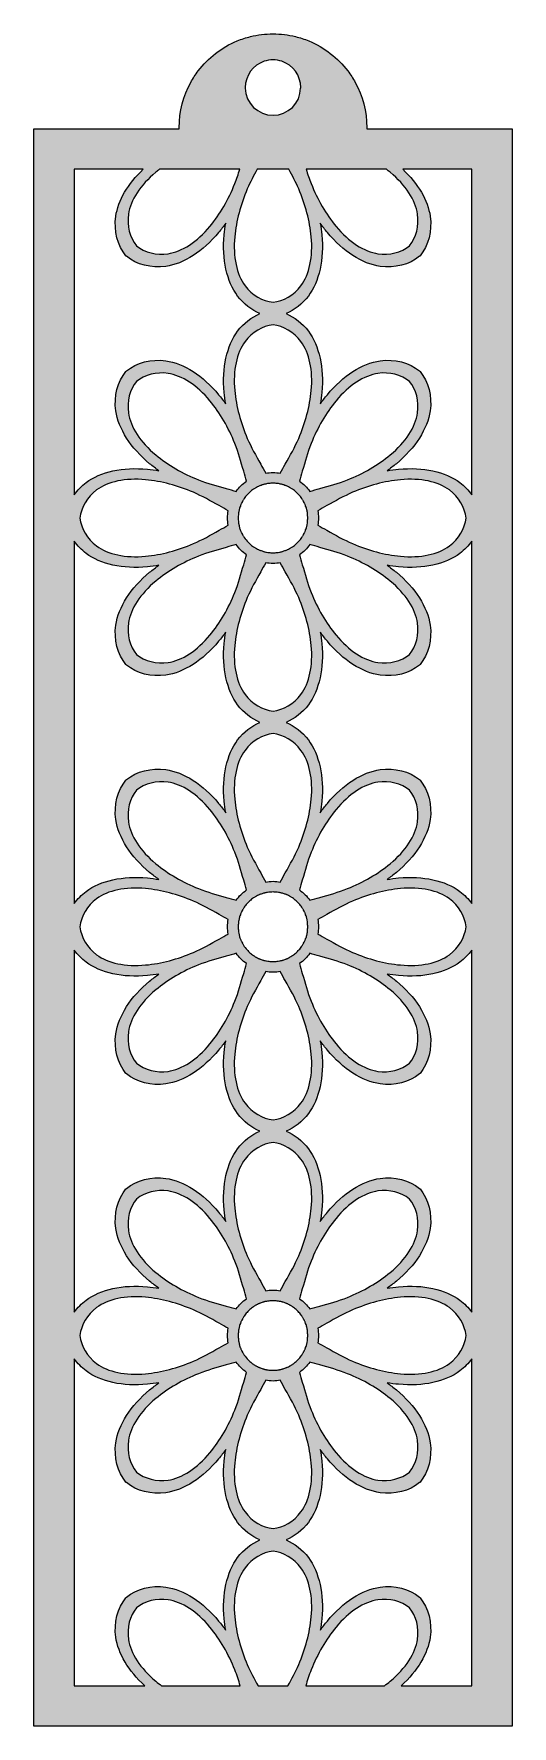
# Model space of a CAD drawing. Extents: x 1262 to 1738, y -1382 to 303.
import ezdxf

# ---------------------------------------------------------------- set-up
doc = ezdxf.new("R2010")
doc.units = 0
doc.header["$MEASUREMENT"] = 0
doc.layers.add('Layer 1', color=7, linetype='Continuous')

msp = doc.modelspace()

# ---------------------------------------------------------------- hatches: boundary and pattern name
at = {"layer": 'Layer 1', "true_color": 0x333644}
h = msp.add_hatch(color=159, dxfattribs=at)
h.dxf.hatch_style = 2
edge = h.paths.add_edge_path()
edge.add_spline(control_points=[(1700.1, 208.1), (1700.1, 208.1), (1684, 208.1), (1684, 208.1), (1684, 208.1), (1593.3, 208.1), (1593.3, 208.1), (1593.3, 208.1), (1593.3, 209.2), (1593.3, 209.2), (1593.3, 225.6), (1589.1, 240.9), (1581.8, 254.3), (1579.5, 258.3), (1577.1, 262.1), (1574.3, 265.7), (1564.3, 278.8), (1551, 289.2), (1535.6, 295.6), (1531.3, 297.4), (1526.8, 298.8), (1522.2, 299.9), (1515.1, 301.7), (1507.6, 302.6), (1499.9, 302.6), (1492.2, 302.6), (1484.7, 301.7), (1477.5, 299.9), (1473, 298.8), (1468.5, 297.4), (1464.2, 295.6), (1448.8, 289.2), (1435.4, 278.8), (1425.5, 265.7), (1422.7, 262.1), (1420.2, 258.3), (1418, 254.3), (1410.7, 240.9), (1406.5, 225.6), (1406.5, 209.2), (1406.5, 209.2), (1406.5, 208.1), (1406.5, 208.1), (1406.5, 208.1), (1315.8, 208.1), (1315.8, 208.1), (1315.8, 208.1), (1299.7, 208.1), (1299.7, 208.1), (1299.7, 208.1), (1261.8, 208.1), (1261.8, 208.1), (1261.8, 208.1), (1261.8, -1382.2), (1261.8, -1382.2), (1261.8, -1382.2), (1298.8, -1382.2), (1298.8, -1382.2), (1298.8, -1382.2), (1314.7, -1382.2), (1314.7, -1382.2), (1314.7, -1382.2), (1435.8, -1382.2), (1435.8, -1382.2), (1435.8, -1382.2), (1470.4, -1382.2), (1470.4, -1382.2), (1470.4, -1382.2), (1529.4, -1382.2), (1529.4, -1382.2), (1529.4, -1382.2), (1564, -1382.2), (1564, -1382.2), (1564, -1382.2), (1685.1, -1382.2), (1685.1, -1382.2), (1685.1, -1382.2), (1701, -1382.2), (1701, -1382.2), (1701, -1382.2), (1738, -1382.2), (1738, -1382.2), (1738, -1382.2), (1738, 208.1), (1738, 208.1), (1738, 208.1), (1700.1, 208.1), (1700.1, 208.1)], knot_values=[0, 0, 0, 0, 1, 1, 1, 2, 2, 2, 3, 3, 3, 4, 4, 4, 5, 5, 5, 6, 6, 6, 7, 7, 7, 8, 8, 8, 9, 9, 9, 10, 10, 10, 11, 11, 11, 12, 12, 12, 13, 13, 13, 14, 14, 14, 15, 15, 15, 16, 16, 16, 17, 17, 17, 18, 18, 18, 19, 19, 19, 20, 20, 20, 21, 21, 21, 22, 22, 22, 23, 23, 23, 24, 24, 24, 25, 25, 25, 26, 26, 26, 27, 27, 27, 28, 28, 28, 29, 29, 29, 29], degree=3, periodic=1)
edge = h.paths.add_edge_path()
edge.add_spline(control_points=[(1532.5, -1342), (1534.1, -1336.6), (1535.8, -1331.4), (1537.9, -1326.2), (1544.1, -1310.5), (1552.7, -1295.8), (1562.7, -1283.6), (1575.4, -1268.3), (1590.6, -1258.4), (1604.4, -1256.4), (1615.9, -1254.7), (1627.6, -1257.7), (1635.8, -1264.4), (1642.5, -1272.6), (1645.5, -1284.3), (1643.8, -1295.8), (1641.9, -1309.6), (1631.9, -1324.8), (1616.6, -1337.5), (1614.7, -1339), (1612.8, -1340.5), (1610.9, -1342), (1610.9, -1342), (1532.5, -1342), (1532.5, -1342)], knot_values=[0, 0, 0, 0, 1, 1, 1, 2, 2, 2, 3, 3, 3, 4, 4, 4, 5, 5, 5, 6, 6, 6, 7, 7, 7, 8, 8, 8, 8], degree=3, periodic=1)
edge = h.paths.add_edge_path()
edge.add_spline(control_points=[(1485, -1342), (1481.1, -1335.1), (1477.5, -1328.3), (1474.3, -1321), (1467.6, -1305.5), (1463.3, -1289.1), (1461.8, -1273.4), (1459.9, -1253.6), (1463.7, -1235.8), (1472.1, -1224.6), (1479, -1215.3), (1489.4, -1209.2), (1499.9, -1208.1), (1510.4, -1209.2), (1520.8, -1215.3), (1527.7, -1224.6), (1536.1, -1235.8), (1539.9, -1253.6), (1538, -1273.4), (1536.5, -1289.1), (1532.2, -1305.5), (1525.5, -1321), (1522.3, -1328.3), (1518.7, -1335.1), (1514.8, -1342), (1514.8, -1342), (1485, -1342), (1485, -1342)], knot_values=[0, 0, 0, 0, 1, 1, 1, 2, 2, 2, 3, 3, 3, 4, 4, 4, 5, 5, 5, 6, 6, 6, 7, 7, 7, 8, 8, 8, 9, 9, 9, 9], degree=3, periodic=1)
edge = h.paths.add_edge_path()
edge.add_spline(control_points=[(1388.9, -1342), (1387, -1340.5), (1385.1, -1339), (1383.2, -1337.5), (1367.9, -1324.8), (1358, -1309.6), (1356, -1295.8), (1354.3, -1284.3), (1357.3, -1272.6), (1364, -1264.4), (1372.2, -1257.7), (1383.9, -1254.7), (1395.4, -1256.4), (1409.2, -1258.4), (1424.4, -1268.3), (1437.1, -1283.6), (1447.1, -1295.8), (1455.7, -1310.5), (1461.9, -1326.2), (1464, -1331.4), (1465.7, -1336.6), (1467.3, -1342), (1467.3, -1342), (1388.9, -1342), (1388.9, -1342)], knot_values=[0, 0, 0, 0, 1, 1, 1, 2, 2, 2, 3, 3, 3, 4, 4, 4, 5, 5, 5, 6, 6, 6, 7, 7, 7, 8, 8, 8, 8], degree=3, periodic=1)
edge = h.paths.add_edge_path()
edge.add_spline(control_points=[(1697.7, -156.2), (1694.5, -151.7), (1690.5, -147.6), (1685.9, -144.1), (1671.5, -133.3), (1649.3, -128.5), (1624.9, -130.8), (1621.1, -131.2), (1617.3, -131.7), (1613.4, -132.3), (1616.6, -130.1), (1619.7, -127.7), (1622.7, -125.3), (1641.5, -109.7), (1653.8, -90.5), (1656.4, -72.7), (1658.4, -58.2), (1654.7, -43.6), (1646.3, -33.5), (1646.3, -33.5), (1646.1, -33.2), (1646.1, -33.2), (1646.1, -33.2), (1645.8, -33), (1645.8, -33), (1635.7, -24.6), (1621, -20.8), (1606.6, -22.9), (1588.7, -25.4), (1569.6, -37.7), (1554, -56.6), (1551.5, -59.6), (1549.2, -62.6), (1546.9, -65.8), (1547.6, -62), (1548.1, -58.1), (1548.5, -54.3), (1550.8, -30), (1545.9, -7.7), (1535.1, 6.7), (1529.2, 14.6), (1521.4, 20.6), (1512.9, 24.1), (1521.4, 27.6), (1529.2, 33.7), (1535.1, 41.6), (1545.9, 56), (1550.8, 78.2), (1548.5, 102.6), (1548.1, 106.4), (1547.6, 110.2), (1546.9, 114.1), (1549.2, 110.9), (1551.5, 107.8), (1554, 104.9), (1569.6, 86), (1588.7, 73.7), (1606.6, 71.1), (1621, 69.1), (1635.7, 72.8), (1645.8, 81.2), (1645.8, 81.2), (1646.1, 81.4), (1646.1, 81.4), (1646.1, 81.4), (1646.3, 81.7), (1646.3, 81.7), (1654.7, 91.8), (1658.4, 106.5), (1656.4, 121), (1654.1, 136.7), (1644.3, 153.4), (1629.1, 167.8), (1629.1, 167.8), (1697.7, 167.8), (1697.7, 167.8), (1697.7, 167.8), (1697.7, -156.2), (1697.7, -156.2)], knot_values=[0, 0, 0, 0, 1, 1, 1, 2, 2, 2, 3, 3, 3, 4, 4, 4, 5, 5, 5, 6, 6, 6, 7, 7, 7, 8, 8, 8, 9, 9, 9, 10, 10, 10, 11, 11, 11, 12, 12, 12, 13, 13, 13, 14, 14, 14, 15, 15, 15, 16, 16, 16, 17, 17, 17, 18, 18, 18, 19, 19, 19, 20, 20, 20, 21, 21, 21, 22, 22, 22, 23, 23, 23, 24, 24, 24, 25, 25, 25, 26, 26, 26, 26], degree=3, periodic=1)
edge = h.paths.add_edge_path()
edge.add_spline(control_points=[(1697.7, -563.2), (1694.5, -558.7), (1690.5, -554.6), (1685.9, -551.1), (1671.5, -540.3), (1649.3, -535.5), (1624.9, -537.8), (1621.1, -538.1), (1617.3, -538.7), (1613.4, -539.3), (1616.6, -537), (1619.7, -534.7), (1622.7, -532.3), (1641.5, -516.7), (1653.8, -497.5), (1656.4, -479.7), (1658.4, -465.2), (1654.7, -450.5), (1646.3, -440.4), (1646.3, -440.4), (1646.1, -440.2), (1646.1, -440.2), (1646.1, -440.2), (1645.8, -439.9), (1645.8, -439.9), (1635.7, -431.6), (1621, -427.8), (1606.6, -429.9), (1588.7, -432.4), (1569.6, -444.7), (1554, -463.6), (1551.5, -466.5), (1549.2, -469.6), (1546.9, -472.8), (1547.6, -469), (1548.1, -465.1), (1548.5, -461.3), (1550.8, -436.9), (1545.9, -414.7), (1535.1, -400.3), (1529.2, -392.4), (1521.4, -386.3), (1512.9, -382.9), (1521.4, -379.4), (1529.2, -373.3), (1535.1, -365.4), (1545.9, -351), (1550.8, -328.8), (1548.5, -304.4), (1548.1, -300.6), (1547.6, -296.8), (1546.9, -292.9), (1549.2, -296.1), (1551.5, -299.2), (1554, -302.1), (1569.6, -321), (1588.7, -333.3), (1606.6, -335.8), (1621, -337.9), (1635.7, -334.1), (1645.8, -325.8), (1645.8, -325.8), (1646.1, -325.6), (1646.1, -325.6), (1646.1, -325.6), (1646.3, -325.3), (1646.3, -325.3), (1654.7, -315.2), (1658.4, -300.5), (1656.4, -286), (1653.8, -268.2), (1641.5, -249), (1622.7, -233.4), (1619.7, -231), (1616.6, -228.7), (1613.4, -226.4), (1617.3, -227), (1621.1, -227.6), (1624.9, -228), (1649.3, -230.3), (1671.5, -225.4), (1685.9, -214.6), (1690.5, -211.1), (1694.5, -207.1), (1697.7, -202.6), (1697.7, -202.6), (1697.7, -563.2), (1697.7, -563.2)], knot_values=[0, 0, 0, 0, 1, 1, 1, 2, 2, 2, 3, 3, 3, 4, 4, 4, 5, 5, 5, 6, 6, 6, 7, 7, 7, 8, 8, 8, 9, 9, 9, 10, 10, 10, 11, 11, 11, 12, 12, 12, 13, 13, 13, 14, 14, 14, 15, 15, 15, 16, 16, 16, 17, 17, 17, 18, 18, 18, 19, 19, 19, 20, 20, 20, 21, 21, 21, 22, 22, 22, 23, 23, 23, 24, 24, 24, 25, 25, 25, 26, 26, 26, 27, 27, 27, 28, 28, 28, 29, 29, 29, 29], degree=3, periodic=1)
edge = h.paths.add_edge_path()
edge.add_spline(control_points=[(1499.9, -1185.6), (1489.4, -1184.5), (1479, -1178.3), (1472.1, -1169), (1463.7, -1157.8), (1459.9, -1140), (1461.8, -1120.2), (1463.3, -1104.6), (1467.6, -1088.1), (1474.3, -1072.6), (1478.2, -1063.7), (1482.8, -1055.5), (1487.7, -1046.9), (1489.3, -1044), (1491, -1041), (1492.7, -1037.9), (1495, -1038.3), (1497.4, -1038.6), (1499.9, -1038.6), (1502.4, -1038.6), (1504.8, -1038.3), (1507.1, -1037.9), (1508.8, -1041), (1510.4, -1044), (1512.1, -1046.9), (1517, -1055.5), (1521.6, -1063.7), (1525.5, -1072.6), (1532.2, -1088.1), (1536.5, -1104.6), (1538, -1120.2), (1539.9, -1140), (1536.1, -1157.8), (1527.7, -1169), (1520.8, -1178.3), (1510.4, -1184.5), (1499.9, -1185.6)], knot_values=[0, 0, 0, 0, 1, 1, 1, 2, 2, 2, 3, 3, 3, 4, 4, 4, 5, 5, 5, 6, 6, 6, 7, 7, 7, 8, 8, 8, 9, 9, 9, 10, 10, 10, 11, 11, 11, 12, 12, 12, 12], degree=3, periodic=1)
edge = h.paths.add_edge_path()
edge.add_spline(control_points=[(1302.1, -609.6), (1305.3, -614.1), (1309.3, -618.1), (1313.8, -621.6), (1328.2, -632.4), (1350.5, -637.3), (1374.9, -634.9), (1378.7, -634.6), (1382.5, -634), (1386.4, -633.4), (1383.2, -635.6), (1380.1, -638), (1377.1, -640.4), (1358.3, -656), (1346, -675.2), (1343.4, -693), (1341.4, -707.5), (1345.1, -722.2), (1353.5, -732.3), (1353.5, -732.3), (1353.7, -732.5), (1353.7, -732.5), (1353.7, -732.5), (1354, -732.8), (1354, -732.8), (1364.1, -741.1), (1378.8, -744.9), (1393.2, -742.8), (1411.1, -740.3), (1430.2, -728), (1445.8, -709.1), (1448.3, -706.2), (1450.6, -703.1), (1452.9, -699.9), (1452.2, -703.8), (1451.7, -707.6), (1451.3, -711.4), (1449, -735.8), (1453.9, -758), (1464.7, -772.4), (1470.6, -780.3), (1478.4, -786.4), (1486.9, -789.9), (1478.4, -793.3), (1470.6, -799.4), (1464.7, -807.3), (1453.9, -821.7), (1449, -843.9), (1451.3, -868.3), (1451.7, -872.1), (1452.2, -876), (1452.9, -879.8), (1450.6, -876.6), (1448.3, -873.5), (1445.8, -870.6), (1430.2, -851.7), (1411.1, -839.4), (1393.2, -836.9), (1378.8, -834.8), (1364.1, -838.5), (1354, -846.9), (1354, -846.9), (1353.7, -847.2), (1353.7, -847.2), (1353.7, -847.2), (1353.5, -847.4), (1353.5, -847.4), (1345.1, -857.5), (1341.4, -872.2), (1343.4, -886.7), (1346, -904.5), (1358.3, -923.7), (1377.1, -939.3), (1380.1, -941.7), (1383.2, -944), (1386.4, -946.3), (1382.5, -945.6), (1378.7, -945.1), (1374.9, -944.8), (1350.5, -942.4), (1328.2, -947.3), (1313.8, -958.1), (1309.3, -961.5), (1305.3, -965.6), (1302.1, -970.1), (1302.1, -970.1), (1302.1, -609.6), (1302.1, -609.6)], knot_values=[0, 0, 0, 0, 1, 1, 1, 2, 2, 2, 3, 3, 3, 4, 4, 4, 5, 5, 5, 6, 6, 6, 7, 7, 7, 8, 8, 8, 9, 9, 9, 10, 10, 10, 11, 11, 11, 12, 12, 12, 13, 13, 13, 14, 14, 14, 15, 15, 15, 16, 16, 16, 17, 17, 17, 18, 18, 18, 19, 19, 19, 20, 20, 20, 21, 21, 21, 22, 22, 22, 23, 23, 23, 24, 24, 24, 25, 25, 25, 26, 26, 26, 27, 27, 27, 28, 28, 28, 29, 29, 29, 29], degree=3, periodic=1)
edge = h.paths.add_edge_path()
edge.add_spline(control_points=[(1383.2, 164.8), (1384.4, 165.8), (1385.7, 166.8), (1387, 167.8), (1387, 167.8), (1466.8, 167.8), (1466.8, 167.8), (1465.4, 163), (1463.8, 158.2), (1461.9, 153.5), (1455.7, 137.8), (1447.1, 123.1), (1437.1, 110.9), (1424.4, 95.6), (1409.2, 85.7), (1395.4, 83.7), (1383.9, 82), (1372.2, 85), (1364, 91.7), (1357.3, 99.9), (1354.3, 111.6), (1356, 123.1), (1357.9, 136.9), (1367.9, 152.1), (1383.2, 164.8)], knot_values=[0, 0, 0, 0, 1, 1, 1, 2, 2, 2, 3, 3, 3, 4, 4, 4, 5, 5, 5, 6, 6, 6, 7, 7, 7, 8, 8, 8, 8], degree=3, periodic=1)
edge = h.paths.add_edge_path()
edge.add_spline(control_points=[(1461.8, 100.7), (1463.3, 116.4), (1467.6, 132.8), (1474.3, 148.3), (1477.3, 155.1), (1480.6, 161.4), (1484.2, 167.8), (1484.2, 167.8), (1515.6, 167.8), (1515.6, 167.8), (1519.2, 161.4), (1522.5, 155.1), (1525.5, 148.3), (1532.2, 132.8), (1536.5, 116.4), (1538, 100.7), (1539.9, 80.9), (1536.1, 63.1), (1527.7, 51.9), (1520.8, 42.6), (1510.4, 36.5), (1499.9, 35.4), (1489.4, 36.5), (1479, 42.6), (1472.1, 51.9), (1463.7, 63.1), (1459.9, 80.9), (1461.8, 100.7)], knot_values=[0, 0, 0, 0, 1, 1, 1, 2, 2, 2, 3, 3, 3, 4, 4, 4, 5, 5, 5, 6, 6, 6, 7, 7, 7, 8, 8, 8, 9, 9, 9, 9], degree=3, periodic=1)
edge = h.paths.add_edge_path()
edge.add_spline(control_points=[(1612.8, 167.8), (1614.1, 166.8), (1615.3, 165.8), (1616.6, 164.8), (1631.9, 152.1), (1641.8, 136.9), (1643.8, 123.1), (1645.5, 111.6), (1642.5, 99.9), (1635.8, 91.7), (1627.6, 85), (1615.9, 82), (1604.4, 83.7), (1590.6, 85.7), (1575.4, 95.6), (1562.7, 110.9), (1552.7, 123.1), (1544.1, 137.8), (1537.9, 153.5), (1536, 158.2), (1534.4, 163), (1532.9, 167.8), (1532.9, 167.8), (1612.8, 167.8), (1612.8, 167.8)], knot_values=[0, 0, 0, 0, 1, 1, 1, 2, 2, 2, 3, 3, 3, 4, 4, 4, 5, 5, 5, 6, 6, 6, 7, 7, 7, 8, 8, 8, 8], degree=3, periodic=1)
edge = h.paths.add_edge_path()
edge.add_spline(control_points=[(1499.9, 12.9), (1510.4, 11.8), (1520.8, 5.6), (1527.7, -3.7), (1536.1, -14.9), (1539.9, -32.6), (1538, -52.5), (1536.5, -68.1), (1532.2, -84.6), (1525.5, -100.1), (1521.6, -109), (1517, -117.2), (1512.1, -125.8), (1510.4, -128.7), (1508.8, -131.7), (1507.1, -134.8), (1504.8, -134.4), (1502.4, -134.1), (1499.9, -134.1), (1497.4, -134.1), (1495, -134.4), (1492.7, -134.8), (1491, -131.7), (1489.3, -128.7), (1487.7, -125.8), (1482.8, -117.2), (1478.2, -109), (1474.3, -100.1), (1467.6, -84.6), (1463.3, -68.1), (1461.8, -52.5), (1459.9, -32.6), (1463.7, -14.9), (1472.1, -3.7), (1479, 5.6), (1489.4, 11.8), (1499.9, 12.9)], knot_values=[0, 0, 0, 0, 1, 1, 1, 2, 2, 2, 3, 3, 3, 4, 4, 4, 5, 5, 5, 6, 6, 6, 7, 7, 7, 8, 8, 8, 9, 9, 9, 10, 10, 10, 11, 11, 11, 12, 12, 12, 12], degree=3, periodic=1)
edge = h.paths.add_edge_path()
edge.add_spline(control_points=[(1531.9, -211.4), (1533.6, -209.6), (1535.1, -207.7), (1536.5, -205.8), (1539.9, -206.8), (1543.2, -207.7), (1546.4, -208.6), (1556, -211.3), (1565, -213.8), (1574, -217.4), (1589.7, -223.6), (1604.5, -232.2), (1616.6, -242.2), (1631.9, -254.9), (1641.8, -270.1), (1643.8, -283.9), (1645.5, -295.4), (1642.5, -307.1), (1635.8, -315.3), (1627.6, -321.9), (1615.9, -324.9), (1604.4, -323.3), (1590.6, -321.3), (1575.4, -311.4), (1562.7, -296), (1552.7, -283.9), (1544.1, -269.2), (1537.9, -253.5), (1534.3, -244.5), (1531.8, -235.4), (1529.1, -225.9), (1528.2, -222.6), (1527.3, -219.3), (1526.3, -216), (1528.3, -214.6), (1530.1, -213.1), (1531.9, -211.4)], knot_values=[0, 0, 0, 0, 1, 1, 1, 2, 2, 2, 3, 3, 3, 4, 4, 4, 5, 5, 5, 6, 6, 6, 7, 7, 7, 8, 8, 8, 9, 9, 9, 10, 10, 10, 11, 11, 11, 12, 12, 12, 12], degree=3, periodic=1)
edge = h.paths.add_edge_path()
edge.add_spline(control_points=[(1525.7, -202.4), (1525.3, -202.9), (1524.9, -203.4), (1524.4, -203.9), (1523.9, -204.4), (1523.4, -204.8), (1522.9, -205.2), (1521.8, -206.2), (1520.6, -207.2), (1519.4, -208), (1519.3, -208.1), (1519.3, -208.1), (1519.2, -208.1), (1518.9, -208.4), (1518.5, -208.6), (1518.1, -208.8), (1517.7, -209.1), (1517.4, -209.3), (1517, -209.5), (1516.8, -209.6), (1516.5, -209.8), (1516.3, -209.9), (1515.7, -210.2), (1515.1, -210.5), (1514.4, -210.8), (1514.1, -210.9), (1513.7, -211.1), (1513.4, -211.3), (1513.3, -211.3), (1513.2, -211.3), (1513.2, -211.4), (1513.1, -211.4), (1513, -211.5), (1512.9, -211.5), (1512.5, -211.6), (1512.1, -211.8), (1511.8, -211.9), (1511.1, -212.1), (1510.5, -212.4), (1509.9, -212.5), (1509.6, -212.6), (1509.3, -212.7), (1509, -212.8), (1508.6, -212.9), (1508.2, -213), (1507.8, -213), (1507.4, -213.2), (1507, -213.3), (1506.5, -213.4), (1506.5, -213.4), (1506.4, -213.4), (1506.3, -213.4), (1504.8, -213.7), (1503.3, -213.8), (1501.9, -213.9), (1500.6, -214), (1499.2, -214), (1497.9, -213.9), (1496.5, -213.8), (1495, -213.7), (1493.5, -213.4), (1493.4, -213.4), (1493.3, -213.4), (1493.3, -213.4), (1492.8, -213.3), (1492.4, -213.2), (1491.9, -213), (1491.6, -213), (1491.2, -212.9), (1490.8, -212.8), (1490.5, -212.7), (1490.2, -212.6), (1489.9, -212.5), (1489.3, -212.4), (1488.7, -212.1), (1488.1, -211.9), (1487.7, -211.8), (1487.3, -211.7), (1486.9, -211.5), (1486.8, -211.5), (1486.7, -211.4), (1486.6, -211.4), (1486.6, -211.3), (1486.5, -211.3), (1486.4, -211.3), (1486, -211.1), (1485.7, -211), (1485.4, -210.8), (1484.7, -210.5), (1484.1, -210.2), (1483.5, -209.9), (1483.3, -209.8), (1483, -209.6), (1482.8, -209.5), (1482.4, -209.3), (1482.1, -209.1), (1481.7, -208.8), (1481.3, -208.6), (1480.9, -208.4), (1480.5, -208.1), (1480.5, -208.1), (1480.5, -208.1), (1480.5, -208.1), (1479.2, -207.2), (1478, -206.2), (1476.9, -205.2), (1476.4, -204.8), (1475.9, -204.4), (1475.4, -203.9), (1474.9, -203.4), (1474.5, -202.9), (1474.1, -202.4), (1472.7, -200.9), (1471.5, -199.3), (1470.4, -197.6), (1470.2, -197.2), (1470, -196.8), (1469.8, -196.4), (1469.6, -196.2), (1469.5, -196), (1469.4, -195.8), (1469, -195.2), (1468.8, -194.5), (1468.5, -193.9), (1468.3, -193.5), (1468.1, -193.2), (1468, -192.9), (1468, -192.8), (1467.9, -192.7), (1467.9, -192.6), (1467.9, -192.6), (1467.8, -192.5), (1467.8, -192.4), (1467.6, -192), (1467.5, -191.6), (1467.3, -191.1), (1467.1, -190.6), (1466.9, -190), (1466.7, -189.4), (1466.6, -189.1), (1466.6, -188.7), (1466.5, -188.4), (1466.4, -188), (1466.3, -187.7), (1466.2, -187.3), (1466.1, -186.9), (1466, -186.5), (1465.9, -186), (1465.9, -185.9), (1465.9, -185.8), (1465.8, -185.6), (1465.6, -184.2), (1465.4, -182.8), (1465.3, -181.3), (1465.3, -180), (1465.3, -178.7), (1465.3, -177.4), (1465.4, -176), (1465.6, -174.5), (1465.8, -173.1), (1465.9, -173), (1465.9, -172.9), (1465.9, -172.7), (1466, -172.3), (1466.1, -171.8), (1466.2, -171.4), (1466.3, -171.1), (1466.4, -170.7), (1466.5, -170.4), (1466.6, -170), (1466.6, -169.7), (1466.7, -169.4), (1466.9, -168.8), (1467.1, -168.2), (1467.4, -167.6), (1467.5, -167.2), (1467.6, -166.8), (1467.8, -166.4), (1467.8, -166.3), (1467.9, -166.2), (1467.9, -166.1), (1467.9, -166), (1468, -165.9), (1468, -165.9), (1468.1, -165.5), (1468.3, -165.2), (1468.5, -164.9), (1468.8, -164.2), (1469, -163.6), (1469.4, -163), (1469.5, -162.7), (1469.6, -162.5), (1469.8, -162.3), (1470, -161.9), (1470.2, -161.5), (1470.4, -161.2), (1470.7, -160.8), (1470.9, -160.4), (1471.2, -160), (1471.2, -160), (1471.2, -160), (1471.2, -160), (1472.1, -158.7), (1473, -157.5), (1474.1, -156.3), (1474.5, -155.8), (1474.9, -155.3), (1475.4, -154.9), (1475.9, -154.4), (1476.4, -154), (1476.9, -153.5), (1478, -152.5), (1479.2, -151.5), (1480.4, -150.7), (1480.5, -150.7), (1480.5, -150.7), (1480.6, -150.6), (1480.9, -150.4), (1481.3, -150.2), (1481.7, -149.9), (1482.1, -149.7), (1482.4, -149.5), (1482.8, -149.3), (1483, -149.2), (1483.3, -149), (1483.5, -148.9), (1484.1, -148.5), (1484.7, -148.3), (1485.3, -148), (1485.7, -147.8), (1486, -147.6), (1486.4, -147.5), (1486.5, -147.4), (1486.6, -147.4), (1486.6, -147.4), (1486.7, -147.3), (1486.8, -147.3), (1486.9, -147.2), (1487.3, -147.1), (1487.6, -147), (1488, -146.9), (1488.6, -146.6), (1489.3, -146.4), (1489.9, -146.2), (1490.2, -146.1), (1490.5, -146), (1490.8, -146), (1491.2, -145.9), (1491.5, -145.8), (1491.9, -145.7), (1492.4, -145.6), (1492.8, -145.5), (1493.3, -145.4), (1493.3, -145.3), (1493.4, -145.3), (1493.4, -145.3), (1494.9, -145.1), (1496.4, -144.9), (1497.9, -144.8), (1498.6, -144.8), (1499.2, -144.7), (1499.9, -144.7), (1500.6, -144.7), (1501.2, -144.8), (1501.9, -144.8), (1503.4, -144.9), (1504.9, -145.1), (1506.3, -145.3), (1506.4, -145.3), (1506.5, -145.3), (1506.5, -145.4), (1507, -145.5), (1507.4, -145.6), (1507.8, -145.7), (1508.2, -145.8), (1508.7, -145.9), (1509, -146), (1509.3, -146), (1509.6, -146.1), (1509.9, -146.2), (1510.5, -146.4), (1511.2, -146.6), (1511.8, -146.9), (1512.2, -147), (1512.5, -147.1), (1512.9, -147.2), (1513, -147.3), (1513.1, -147.3), (1513.2, -147.4), (1513.2, -147.4), (1513.3, -147.4), (1513.4, -147.5), (1513.8, -147.6), (1514.1, -147.8), (1514.5, -148), (1515.1, -148.3), (1515.7, -148.5), (1516.3, -148.9), (1516.6, -149), (1516.8, -149.2), (1517, -149.3), (1517.4, -149.5), (1517.8, -149.7), (1518.1, -149.9), (1518.5, -150.2), (1518.9, -150.4), (1519.2, -150.6), (1519.3, -150.7), (1519.3, -150.7), (1519.4, -150.7), (1520.6, -151.6), (1521.8, -152.5), (1522.9, -153.5), (1523.4, -154), (1523.9, -154.4), (1524.4, -154.9), (1524.9, -155.3), (1525.3, -155.8), (1525.7, -156.3), (1526.8, -157.5), (1527.7, -158.6), (1528.5, -159.9), (1528.6, -159.9), (1528.6, -160), (1528.6, -160), (1528.9, -160.4), (1529.1, -160.8), (1529.4, -161.2), (1529.6, -161.5), (1529.8, -161.9), (1530, -162.2), (1530.1, -162.5), (1530.3, -162.7), (1530.4, -163), (1530.7, -163.6), (1531, -164.2), (1531.3, -164.8), (1531.5, -165.2), (1531.6, -165.5), (1531.8, -165.9), (1531.8, -166), (1531.9, -166), (1531.9, -166.1), (1532, -166.2), (1532, -166.3), (1532, -166.3), (1532.2, -166.7), (1532.3, -167.1), (1532.4, -167.5), (1532.7, -168.1), (1532.9, -168.8), (1533.1, -169.4), (1533.2, -169.7), (1533.2, -170), (1533.3, -170.2), (1533.4, -170.6), (1533.5, -171), (1533.6, -171.4), (1533.7, -171.9), (1533.8, -172.3), (1533.9, -172.7), (1533.9, -172.8), (1533.9, -172.9), (1533.9, -172.9), (1534.2, -174.4), (1534.4, -175.9), (1534.4, -177.4), (1534.5, -178.7), (1534.5, -180), (1534.4, -181.3), (1534.4, -182.8), (1534.2, -184.3), (1533.9, -185.8), (1533.9, -185.9), (1533.9, -185.9), (1533.9, -186), (1533.8, -186.4), (1533.7, -186.9), (1533.6, -187.3), (1533.5, -187.7), (1533.4, -188.1), (1533.3, -188.5), (1533.2, -188.8), (1533.2, -189.1), (1533.1, -189.4), (1532.9, -190), (1532.7, -190.6), (1532.4, -191.2), (1532.3, -191.6), (1532.2, -192), (1532, -192.4), (1532, -192.5), (1531.9, -192.6), (1531.9, -192.6), (1531.9, -192.7), (1531.8, -192.8), (1531.8, -192.9), (1531.7, -193.2), (1531.5, -193.6), (1531.3, -193.9), (1531, -194.5), (1530.7, -195.2), (1530.4, -195.8), (1530.3, -196), (1530.1, -196.3), (1530, -196.5), (1529.8, -196.9), (1529.6, -197.2), (1529.4, -197.6), (1529.1, -198), (1528.9, -198.4), (1528.6, -198.7), (1528.6, -198.8), (1528.6, -198.8), (1528.6, -198.8), (1527.7, -200.1), (1526.8, -201.3), (1525.7, -202.4)], knot_values=[0, 0, 0, 0, 1, 1, 1, 2, 2, 2, 3, 3, 3, 4, 4, 4, 5, 5, 5, 6, 6, 6, 7, 7, 7, 8, 8, 8, 9, 9, 9, 10, 10, 10, 11, 11, 11, 12, 12, 12, 13, 13, 13, 14, 14, 14, 15, 15, 15, 16, 16, 16, 17, 17, 17, 18, 18, 18, 19, 19, 19, 20, 20, 20, 21, 21, 21, 22, 22, 22, 23, 23, 23, 24, 24, 24, 25, 25, 25, 26, 26, 26, 27, 27, 27, 28, 28, 28, 29, 29, 29, 30, 30, 30, 31, 31, 31, 32, 32, 32, 33, 33, 33, 34, 34, 34, 35, 35, 35, 36, 36, 36, 37, 37, 37, 38, 38, 38, 39, 39, 39, 40, 40, 40, 41, 41, 41, 42, 42, 42, 43, 43, 43, 44, 44, 44, 45, 45, 45, 46, 46, 46, 47, 47, 47, 48, 48, 48, 49, 49, 49, 50, 50, 50, 51, 51, 51, 52, 52, 52, 53, 53, 53, 54, 54, 54, 55, 55, 55, 56, 56, 56, 57, 57, 57, 58, 58, 58, 59, 59, 59, 60, 60, 60, 61, 61, 61, 62, 62, 62, 63, 63, 63, 64, 64, 64, 65, 65, 65, 66, 66, 66, 67, 67, 67, 68, 68, 68, 69, 69, 69, 70, 70, 70, 71, 71, 71, 72, 72, 72, 73, 73, 73, 74, 74, 74, 75, 75, 75, 76, 76, 76, 77, 77, 77, 78, 78, 78, 79, 79, 79, 80, 80, 80, 81, 81, 81, 82, 82, 82, 83, 83, 83, 84, 84, 84, 85, 85, 85, 86, 86, 86, 87, 87, 87, 88, 88, 88, 89, 89, 89, 90, 90, 90, 91, 91, 91, 92, 92, 92, 93, 93, 93, 94, 94, 94, 95, 95, 95, 96, 96, 96, 97, 97, 97, 98, 98, 98, 99, 99, 99, 100, 100, 100, 101, 101, 101, 102, 102, 102, 103, 103, 103, 104, 104, 104, 105, 105, 105, 106, 106, 106, 107, 107, 107, 108, 108, 108, 109, 109, 109, 110, 110, 110, 111, 111, 111, 112, 112, 112, 113, 113, 113, 114, 114, 114, 115, 115, 115, 116, 116, 116, 117, 117, 117, 118, 118, 118, 119, 119, 119, 120, 120, 120, 121, 121, 121, 122, 122, 122, 123, 123, 123, 124, 124, 124, 125, 125, 125, 126, 126, 126, 127, 127, 127, 128, 128, 128, 129, 129, 129, 130, 130, 130, 131, 131, 131, 132, 132, 132, 133, 133, 133, 134, 134, 134, 135, 135, 135, 136, 136, 136, 137, 137, 137, 138, 138, 138, 139, 139, 139, 139], degree=3, periodic=1)
edge = h.paths.add_edge_path()
edge.add_spline(control_points=[(1553.5, -191.6), (1550.5, -189.9), (1547.5, -188.2), (1544.5, -186.6), (1544.9, -184.2), (1545.1, -181.8), (1545.1, -179.4), (1545.1, -176.9), (1544.9, -174.5), (1544.5, -172.2), (1547.5, -170.5), (1550.5, -168.8), (1553.5, -167.1), (1562.1, -162.3), (1570.2, -157.7), (1579.2, -153.8), (1594.7, -147.1), (1611.2, -142.8), (1626.8, -141.3), (1646.6, -139.4), (1664.4, -143.1), (1675.6, -151.5), (1684.9, -158.5), (1691, -168.9), (1692.1, -179.4), (1691, -189.9), (1684.9, -200.3), (1675.6, -207.2), (1664.4, -215.6), (1646.6, -219.4), (1626.8, -217.5), (1611.2, -216), (1594.7, -211.6), (1579.2, -204.9), (1570.2, -201.1), (1562.1, -196.5), (1553.5, -191.6)], knot_values=[0, 0, 0, 0, 1, 1, 1, 2, 2, 2, 3, 3, 3, 4, 4, 4, 5, 5, 5, 6, 6, 6, 7, 7, 7, 8, 8, 8, 9, 9, 9, 10, 10, 10, 11, 11, 11, 12, 12, 12, 12], degree=3, periodic=1)
edge = h.paths.add_edge_path()
edge.add_spline(control_points=[(1574, -141.4), (1565, -145), (1556, -147.5), (1546.4, -150.1), (1543.2, -151), (1539.9, -152), (1536.5, -152.9), (1535.1, -151), (1533.6, -149.1), (1531.9, -147.4), (1530.1, -145.6), (1528.3, -144.1), (1526.3, -142.7), (1527.3, -139.4), (1528.2, -136.1), (1529.1, -132.8), (1531.8, -123.3), (1534.3, -114.3), (1537.9, -105.2), (1544.1, -89.5), (1552.7, -74.8), (1562.7, -62.7), (1575.4, -47.4), (1590.6, -37.4), (1604.4, -35.4), (1615.9, -33.8), (1627.6, -36.8), (1635.8, -43.4), (1642.5, -51.6), (1645.5, -63.3), (1643.8, -74.8), (1641.9, -88.7), (1631.9, -103.9), (1616.6, -116.6), (1604.5, -126.6), (1589.7, -135.2), (1574, -141.4)], knot_values=[0, 0, 0, 0, 1, 1, 1, 2, 2, 2, 3, 3, 3, 4, 4, 4, 5, 5, 5, 6, 6, 6, 7, 7, 7, 8, 8, 8, 9, 9, 9, 10, 10, 10, 11, 11, 11, 12, 12, 12, 12], degree=3, periodic=1)
edge = h.paths.add_edge_path()
edge.add_spline(control_points=[(1461.9, -105.2), (1465.5, -114.3), (1468, -123.3), (1470.7, -132.8), (1471.6, -136.1), (1472.5, -139.4), (1473.5, -142.7), (1471.5, -144.1), (1469.7, -145.6), (1467.9, -147.4), (1466.2, -149.1), (1464.7, -151), (1463.3, -152.9), (1459.9, -152), (1456.6, -151), (1453.4, -150.1), (1443.8, -147.5), (1434.8, -145), (1425.8, -141.4), (1410.1, -135.2), (1395.3, -126.6), (1383.2, -116.6), (1367.9, -103.9), (1358, -88.7), (1356, -74.8), (1354.3, -63.3), (1357.3, -51.6), (1364, -43.4), (1372.2, -36.8), (1383.9, -33.8), (1395.4, -35.4), (1409.2, -37.4), (1424.4, -47.4), (1437.1, -62.7), (1447.1, -74.8), (1455.7, -89.5), (1461.9, -105.2)], knot_values=[0, 0, 0, 0, 1, 1, 1, 2, 2, 2, 3, 3, 3, 4, 4, 4, 5, 5, 5, 6, 6, 6, 7, 7, 7, 8, 8, 8, 9, 9, 9, 10, 10, 10, 11, 11, 11, 12, 12, 12, 12], degree=3, periodic=1)
edge = h.paths.add_edge_path()
edge.add_spline(control_points=[(1446.3, -167.1), (1449.3, -168.8), (1452.3, -170.5), (1455.3, -172.2), (1454.9, -174.5), (1454.7, -176.9), (1454.7, -179.4), (1454.7, -181.8), (1454.9, -184.2), (1455.3, -186.6), (1452.3, -188.2), (1449.3, -189.9), (1446.3, -191.6), (1437.7, -196.5), (1429.5, -201.1), (1420.6, -204.9), (1405.1, -211.6), (1388.6, -216), (1373, -217.5), (1353.2, -219.4), (1335.4, -215.6), (1324.2, -207.2), (1314.9, -200.3), (1308.8, -189.9), (1307.7, -179.4), (1308.8, -168.9), (1314.9, -158.5), (1324.2, -151.5), (1335.4, -143.1), (1353.2, -139.4), (1373, -141.3), (1388.6, -142.8), (1405.1, -147.1), (1420.6, -153.8), (1429.5, -157.7), (1437.7, -162.3), (1446.3, -167.1)], knot_values=[0, 0, 0, 0, 1, 1, 1, 2, 2, 2, 3, 3, 3, 4, 4, 4, 5, 5, 5, 6, 6, 6, 7, 7, 7, 8, 8, 8, 9, 9, 9, 10, 10, 10, 11, 11, 11, 12, 12, 12, 12], degree=3, periodic=1)
edge = h.paths.add_edge_path()
edge.add_spline(control_points=[(1425.8, -217.4), (1434.8, -213.8), (1443.8, -211.3), (1453.4, -208.6), (1456.6, -207.7), (1459.9, -206.8), (1463.3, -205.8), (1464.7, -207.7), (1466.2, -209.6), (1467.9, -211.4), (1469.7, -213.1), (1471.5, -214.6), (1473.5, -216), (1472.5, -219.3), (1471.6, -222.6), (1470.7, -225.9), (1468, -235.4), (1465.5, -244.5), (1461.9, -253.5), (1455.7, -269.2), (1447.1, -283.9), (1437.1, -296), (1424.4, -311.4), (1409.2, -321.3), (1395.4, -323.3), (1383.9, -324.9), (1372.2, -321.9), (1364, -315.3), (1357.3, -307.1), (1354.3, -295.4), (1356, -283.9), (1357.9, -270.1), (1367.9, -254.9), (1383.2, -242.2), (1395.3, -232.2), (1410.1, -223.6), (1425.8, -217.4)], knot_values=[0, 0, 0, 0, 1, 1, 1, 2, 2, 2, 3, 3, 3, 4, 4, 4, 5, 5, 5, 6, 6, 6, 7, 7, 7, 8, 8, 8, 9, 9, 9, 10, 10, 10, 11, 11, 11, 12, 12, 12, 12], degree=3, periodic=1)
edge = h.paths.add_edge_path()
edge.add_spline(control_points=[(1461.8, -306.3), (1463.3, -290.6), (1467.6, -274.2), (1474.3, -258.7), (1478.2, -249.7), (1482.8, -241.6), (1487.7, -232.9), (1489.3, -230), (1491, -227), (1492.7, -224), (1495, -224.3), (1497.4, -224.6), (1499.9, -224.6), (1502.4, -224.6), (1504.8, -224.3), (1507.1, -224), (1508.8, -227), (1510.4, -230), (1512.1, -232.9), (1517, -241.6), (1521.6, -249.7), (1525.5, -258.7), (1532.2, -274.2), (1536.5, -290.6), (1538, -306.3), (1539.9, -326.1), (1536.1, -343.9), (1527.7, -355.1), (1520.8, -364.4), (1510.4, -370.5), (1499.9, -371.6), (1489.4, -370.5), (1479, -364.4), (1472.1, -355.1), (1463.7, -343.9), (1459.9, -326.1), (1461.8, -306.3)], knot_values=[0, 0, 0, 0, 1, 1, 1, 2, 2, 2, 3, 3, 3, 4, 4, 4, 5, 5, 5, 6, 6, 6, 7, 7, 7, 8, 8, 8, 9, 9, 9, 10, 10, 10, 11, 11, 11, 12, 12, 12, 12], degree=3, periodic=1)
edge = h.paths.add_edge_path()
edge.add_spline(control_points=[(1499.9, -394.1), (1510.4, -395.2), (1520.8, -401.4), (1527.7, -410.7), (1536.1, -421.9), (1539.9, -439.6), (1538, -459.4), (1536.5, -475.1), (1532.2, -491.6), (1525.5, -507.1), (1521.6, -516), (1517, -524.1), (1512.1, -532.8), (1510.4, -535.7), (1508.8, -538.7), (1507.1, -541.8), (1504.8, -541.4), (1502.4, -541.1), (1499.9, -541.1), (1497.4, -541.1), (1495, -541.4), (1492.7, -541.8), (1491, -538.7), (1489.3, -535.7), (1487.7, -532.8), (1482.8, -524.1), (1478.2, -516), (1474.3, -507.1), (1467.6, -491.6), (1463.3, -475.1), (1461.8, -459.4), (1459.9, -439.6), (1463.7, -421.9), (1472.1, -410.7), (1479, -401.4), (1489.4, -395.2), (1499.9, -394.1)], knot_values=[0, 0, 0, 0, 1, 1, 1, 2, 2, 2, 3, 3, 3, 4, 4, 4, 5, 5, 5, 6, 6, 6, 7, 7, 7, 8, 8, 8, 9, 9, 9, 10, 10, 10, 11, 11, 11, 12, 12, 12, 12], degree=3, periodic=1)
edge = h.paths.add_edge_path()
edge.add_spline(control_points=[(1470.4, -604.6), (1470.2, -604.2), (1470, -603.8), (1469.8, -603.4), (1469.6, -603.2), (1469.5, -603), (1469.4, -602.8), (1469, -602.1), (1468.8, -601.5), (1468.5, -600.8), (1468.3, -600.5), (1468.1, -600.2), (1468, -599.8), (1468, -599.8), (1467.9, -599.7), (1467.9, -599.6), (1467.9, -599.6), (1467.8, -599.5), (1467.8, -599.4), (1467.6, -599), (1467.5, -598.5), (1467.3, -598.1), (1467.1, -597.5), (1466.9, -596.9), (1466.7, -596.4), (1466.6, -596), (1466.6, -595.7), (1466.5, -595.3), (1466.4, -595), (1466.3, -594.6), (1466.2, -594.3), (1466.1, -593.9), (1466, -593.4), (1465.9, -593), (1465.9, -592.9), (1465.9, -592.7), (1465.8, -592.6), (1465.6, -591.2), (1465.4, -589.7), (1465.3, -588.3), (1465.3, -587), (1465.3, -585.7), (1465.3, -584.4), (1465.4, -583), (1465.6, -581.5), (1465.8, -580.1), (1465.9, -580), (1465.9, -579.8), (1465.9, -579.7), (1466, -579.3), (1466.1, -578.8), (1466.2, -578.4), (1466.3, -578), (1466.4, -577.7), (1466.5, -577.3), (1466.6, -577), (1466.6, -576.7), (1466.7, -576.3), (1466.9, -575.7), (1467.1, -575.1), (1467.4, -574.6), (1467.5, -574.2), (1467.6, -573.7), (1467.8, -573.3), (1467.8, -573.2), (1467.9, -573.2), (1467.9, -573.1), (1467.9, -573), (1468, -572.9), (1468, -572.8), (1468.1, -572.5), (1468.3, -572.2), (1468.5, -571.9), (1468.8, -571.2), (1469, -570.6), (1469.4, -569.9), (1469.5, -569.7), (1469.6, -569.5), (1469.8, -569.3), (1470, -568.9), (1470.2, -568.5), (1470.4, -568.1), (1470.7, -567.7), (1470.9, -567.4), (1471.2, -567), (1471.2, -567), (1471.2, -567), (1471.2, -566.9), (1472.1, -565.7), (1473, -564.5), (1474.1, -563.3), (1474.5, -562.8), (1474.9, -562.3), (1475.4, -561.8), (1475.9, -561.4), (1476.4, -561), (1476.9, -560.5), (1478, -559.5), (1479.2, -558.5), (1480.4, -557.7), (1480.5, -557.7), (1480.5, -557.6), (1480.6, -557.6), (1480.9, -557.4), (1481.3, -557.1), (1481.7, -556.9), (1482.1, -556.7), (1482.4, -556.5), (1482.8, -556.3), (1483, -556.1), (1483.3, -556), (1483.5, -555.8), (1484.1, -555.5), (1484.7, -555.2), (1485.3, -555), (1485.7, -554.8), (1486, -554.6), (1486.4, -554.4), (1486.5, -554.4), (1486.6, -554.4), (1486.6, -554.3), (1486.7, -554.3), (1486.8, -554.3), (1486.9, -554.2), (1487.3, -554.1), (1487.6, -554), (1488, -553.8), (1488.6, -553.6), (1489.3, -553.4), (1489.9, -553.2), (1490.2, -553.1), (1490.5, -553), (1490.8, -552.9), (1491.2, -552.8), (1491.5, -552.8), (1491.9, -552.7), (1492.4, -552.6), (1492.8, -552.4), (1493.3, -552.4), (1493.3, -552.3), (1493.4, -552.3), (1493.4, -552.3), (1494.9, -552), (1496.4, -551.9), (1497.9, -551.8), (1498.6, -551.8), (1499.2, -551.7), (1499.9, -551.7), (1500.6, -551.7), (1501.2, -551.8), (1501.9, -551.8), (1503.4, -551.9), (1504.9, -552), (1506.3, -552.3), (1506.4, -552.3), (1506.5, -552.3), (1506.5, -552.4), (1507, -552.4), (1507.4, -552.6), (1507.8, -552.7), (1508.2, -552.8), (1508.7, -552.8), (1509, -552.9), (1509.3, -553), (1509.6, -553.1), (1509.9, -553.2), (1510.5, -553.4), (1511.2, -553.6), (1511.8, -553.8), (1512.2, -554), (1512.5, -554.1), (1512.9, -554.2), (1513, -554.3), (1513.1, -554.3), (1513.2, -554.3), (1513.2, -554.4), (1513.3, -554.4), (1513.4, -554.4), (1513.8, -554.6), (1514.1, -554.8), (1514.5, -555), (1515.1, -555.2), (1515.7, -555.5), (1516.3, -555.8), (1516.6, -556), (1516.8, -556.1), (1517, -556.3), (1517.4, -556.5), (1517.8, -556.7), (1518.1, -556.9), (1518.5, -557.1), (1518.9, -557.4), (1519.2, -557.6), (1519.3, -557.6), (1519.3, -557.7), (1519.4, -557.7), (1520.6, -558.6), (1521.8, -559.5), (1522.9, -560.5), (1523.4, -561), (1523.9, -561.4), (1524.4, -561.8), (1524.9, -562.3), (1525.3, -562.8), (1525.7, -563.3), (1526.8, -564.5), (1527.7, -565.6), (1528.5, -566.9), (1528.6, -566.9), (1528.6, -566.9), (1528.6, -567), (1528.9, -567.4), (1529.1, -567.7), (1529.4, -568.1), (1529.6, -568.5), (1529.8, -568.8), (1530, -569.2), (1530.1, -569.4), (1530.3, -569.7), (1530.4, -569.9), (1530.7, -570.5), (1531, -571.2), (1531.3, -571.8), (1531.5, -572.1), (1531.6, -572.5), (1531.8, -572.8), (1531.8, -572.9), (1531.9, -573), (1531.9, -573.1), (1532, -573.2), (1532, -573.2), (1532, -573.3), (1532.2, -573.7), (1532.3, -574.1), (1532.4, -574.5), (1532.7, -575.1), (1532.9, -575.7), (1533.1, -576.4), (1533.2, -576.7), (1533.2, -576.9), (1533.3, -577.2), (1533.4, -577.6), (1533.5, -578), (1533.6, -578.4), (1533.7, -578.8), (1533.8, -579.3), (1533.9, -579.7), (1533.9, -579.8), (1533.9, -579.8), (1533.9, -579.9), (1534.2, -581.4), (1534.4, -582.9), (1534.4, -584.4), (1534.5, -585.7), (1534.5, -587), (1534.4, -588.3), (1534.4, -589.8), (1534.2, -591.3), (1533.9, -592.8), (1533.9, -592.9), (1533.9, -592.9), (1533.9, -593), (1533.8, -593.4), (1533.7, -593.9), (1533.6, -594.3), (1533.5, -594.7), (1533.4, -595.1), (1533.3, -595.5), (1533.2, -595.8), (1533.2, -596.1), (1533.1, -596.3), (1532.9, -597), (1532.7, -597.6), (1532.4, -598.2), (1532.3, -598.6), (1532.2, -599), (1532, -599.4), (1532, -599.4), (1531.9, -599.5), (1531.9, -599.6), (1531.9, -599.7), (1531.8, -599.8), (1531.8, -599.8), (1531.7, -600.2), (1531.5, -600.6), (1531.3, -600.9), (1531, -601.5), (1530.7, -602.2), (1530.4, -602.7), (1530.3, -603), (1530.1, -603.2), (1530, -603.5), (1529.8, -603.8), (1529.6, -604.2), (1529.4, -604.6), (1529.1, -604.9), (1528.9, -605.3), (1528.6, -605.7), (1528.6, -605.7), (1528.6, -605.8), (1528.6, -605.8), (1527.7, -607.1), (1526.8, -608.2), (1525.7, -609.4), (1525.3, -609.9), (1524.9, -610.4), (1524.4, -610.9), (1523.9, -611.3), (1523.4, -611.8), (1522.9, -612.2), (1521.8, -613.2), (1520.6, -614.2), (1519.4, -615), (1519.3, -615), (1519.3, -615.1), (1519.2, -615.1), (1518.9, -615.3), (1518.5, -615.6), (1518.1, -615.8), (1517.7, -616), (1517.4, -616.2), (1517, -616.4), (1516.8, -616.6), (1516.5, -616.7), (1516.3, -616.9), (1515.7, -617.2), (1515.1, -617.5), (1514.4, -617.8), (1514.1, -617.9), (1513.7, -618.1), (1513.4, -618.2), (1513.3, -618.3), (1513.2, -618.3), (1513.2, -618.4), (1513.1, -618.4), (1513, -618.4), (1512.9, -618.5), (1512.5, -618.6), (1512.1, -618.7), (1511.8, -618.9), (1511.1, -619.1), (1510.5, -619.3), (1509.9, -619.5), (1509.6, -619.6), (1509.3, -619.7), (1509, -619.8), (1508.6, -619.8), (1508.2, -620), (1507.8, -620), (1507.4, -620.1), (1507, -620.3), (1506.5, -620.4), (1506.5, -620.4), (1506.4, -620.4), (1506.3, -620.4), (1504.8, -620.7), (1503.3, -620.8), (1501.9, -620.9), (1500.6, -621), (1499.2, -621), (1497.9, -620.9), (1496.5, -620.8), (1495, -620.7), (1493.5, -620.4), (1493.4, -620.4), (1493.3, -620.4), (1493.3, -620.4), (1492.8, -620.3), (1492.4, -620.1), (1491.9, -620), (1491.6, -620), (1491.2, -619.9), (1490.8, -619.8), (1490.5, -619.7), (1490.2, -619.6), (1489.9, -619.5), (1489.3, -619.3), (1488.7, -619.1), (1488.1, -618.9), (1487.7, -618.7), (1487.3, -618.6), (1486.9, -618.5), (1486.8, -618.4), (1486.7, -618.4), (1486.6, -618.3), (1486.6, -618.3), (1486.5, -618.3), (1486.4, -618.2), (1486, -618.1), (1485.7, -617.9), (1485.4, -617.8), (1484.7, -617.5), (1484.1, -617.2), (1483.5, -616.9), (1483.3, -616.7), (1483, -616.6), (1482.8, -616.5), (1482.4, -616.3), (1482.1, -616), (1481.7, -615.8), (1481.3, -615.6), (1480.9, -615.3), (1480.5, -615.1), (1480.5, -615.1), (1480.5, -615.1), (1480.5, -615.1), (1479.2, -614.2), (1478, -613.2), (1476.9, -612.2), (1476.4, -611.8), (1475.9, -611.3), (1475.4, -610.9), (1474.9, -610.4), (1474.5, -609.9), (1474.1, -609.4), (1472.7, -607.9), (1471.5, -606.3), (1470.4, -604.6)], knot_values=[0, 0, 0, 0, 1, 1, 1, 2, 2, 2, 3, 3, 3, 4, 4, 4, 5, 5, 5, 6, 6, 6, 7, 7, 7, 8, 8, 8, 9, 9, 9, 10, 10, 10, 11, 11, 11, 12, 12, 12, 13, 13, 13, 14, 14, 14, 15, 15, 15, 16, 16, 16, 17, 17, 17, 18, 18, 18, 19, 19, 19, 20, 20, 20, 21, 21, 21, 22, 22, 22, 23, 23, 23, 24, 24, 24, 25, 25, 25, 26, 26, 26, 27, 27, 27, 28, 28, 28, 29, 29, 29, 30, 30, 30, 31, 31, 31, 32, 32, 32, 33, 33, 33, 34, 34, 34, 35, 35, 35, 36, 36, 36, 37, 37, 37, 38, 38, 38, 39, 39, 39, 40, 40, 40, 41, 41, 41, 42, 42, 42, 43, 43, 43, 44, 44, 44, 45, 45, 45, 46, 46, 46, 47, 47, 47, 48, 48, 48, 49, 49, 49, 50, 50, 50, 51, 51, 51, 52, 52, 52, 53, 53, 53, 54, 54, 54, 55, 55, 55, 56, 56, 56, 57, 57, 57, 58, 58, 58, 59, 59, 59, 60, 60, 60, 61, 61, 61, 62, 62, 62, 63, 63, 63, 64, 64, 64, 65, 65, 65, 66, 66, 66, 67, 67, 67, 68, 68, 68, 69, 69, 69, 70, 70, 70, 71, 71, 71, 72, 72, 72, 73, 73, 73, 74, 74, 74, 75, 75, 75, 76, 76, 76, 77, 77, 77, 78, 78, 78, 79, 79, 79, 80, 80, 80, 81, 81, 81, 82, 82, 82, 83, 83, 83, 84, 84, 84, 85, 85, 85, 86, 86, 86, 87, 87, 87, 88, 88, 88, 89, 89, 89, 90, 90, 90, 91, 91, 91, 92, 92, 92, 93, 93, 93, 94, 94, 94, 95, 95, 95, 96, 96, 96, 97, 97, 97, 98, 98, 98, 99, 99, 99, 100, 100, 100, 101, 101, 101, 102, 102, 102, 103, 103, 103, 104, 104, 104, 105, 105, 105, 106, 106, 106, 107, 107, 107, 108, 108, 108, 109, 109, 109, 110, 110, 110, 111, 111, 111, 112, 112, 112, 113, 113, 113, 114, 114, 114, 115, 115, 115, 116, 116, 116, 117, 117, 117, 118, 118, 118, 119, 119, 119, 120, 120, 120, 121, 121, 121, 122, 122, 122, 123, 123, 123, 124, 124, 124, 125, 125, 125, 126, 126, 126, 127, 127, 127, 128, 128, 128, 129, 129, 129, 130, 130, 130, 131, 131, 131, 132, 132, 132, 133, 133, 133, 134, 134, 134, 135, 135, 135, 136, 136, 136, 137, 137, 137, 138, 138, 138, 139, 139, 139, 139], degree=3, periodic=1)
edge = h.paths.add_edge_path()
edge.add_spline(control_points=[(1473.5, -623), (1472.5, -626.3), (1471.6, -629.6), (1470.7, -632.9), (1468, -642.4), (1465.5, -651.4), (1461.9, -660.5), (1455.7, -676.2), (1447.1, -690.9), (1437.1, -703), (1424.4, -718.4), (1409.2, -728.3), (1395.4, -730.3), (1383.9, -731.9), (1372.2, -728.9), (1364, -722.3), (1357.3, -714.1), (1354.3, -702.4), (1356, -690.9), (1357.9, -677), (1367.9, -661.8), (1383.2, -649.2), (1395.3, -639.1), (1410.1, -630.5), (1425.8, -624.3), (1434.8, -620.8), (1443.8, -618.2), (1453.4, -615.6), (1456.6, -614.7), (1459.9, -613.8), (1463.3, -612.8), (1464.7, -614.7), (1466.2, -616.6), (1467.9, -618.3), (1469.7, -620.1), (1471.5, -621.6), (1473.5, -623)], knot_values=[0, 0, 0, 0, 1, 1, 1, 2, 2, 2, 3, 3, 3, 4, 4, 4, 5, 5, 5, 6, 6, 6, 7, 7, 7, 8, 8, 8, 9, 9, 9, 10, 10, 10, 11, 11, 11, 12, 12, 12, 12], degree=3, periodic=1)
edge = h.paths.add_edge_path()
edge.add_spline(control_points=[(1531.9, -554.4), (1530.1, -552.6), (1528.3, -551.1), (1526.3, -549.7), (1527.3, -546.4), (1528.2, -543.1), (1529.1, -539.8), (1531.8, -530.3), (1534.3, -521.3), (1537.9, -512.2), (1544.1, -496.5), (1552.7, -481.8), (1562.7, -469.7), (1575.4, -454.3), (1590.6, -444.4), (1604.4, -442.4), (1615.9, -440.8), (1627.6, -443.8), (1635.8, -450.4), (1642.5, -458.6), (1645.5, -470.3), (1643.8, -481.8), (1641.9, -495.6), (1631.9, -510.9), (1616.6, -523.6), (1604.5, -533.6), (1589.7, -542.1), (1574, -548.4), (1565, -552), (1556, -554.4), (1546.4, -557.1), (1543.2, -558), (1539.9, -559), (1536.5, -559.9), (1535.1, -558), (1533.6, -556.1), (1531.9, -554.4)], knot_values=[0, 0, 0, 0, 1, 1, 1, 2, 2, 2, 3, 3, 3, 4, 4, 4, 5, 5, 5, 6, 6, 6, 7, 7, 7, 8, 8, 8, 9, 9, 9, 10, 10, 10, 11, 11, 11, 12, 12, 12, 12], degree=3, periodic=1)
edge = h.paths.add_edge_path()
edge.add_spline(control_points=[(1461.9, -512.2), (1465.5, -521.3), (1468, -530.3), (1470.7, -539.8), (1471.6, -543.1), (1472.5, -546.4), (1473.5, -549.7), (1471.5, -551.1), (1469.7, -552.6), (1467.9, -554.4), (1466.2, -556.1), (1464.7, -558), (1463.3, -559.9), (1459.9, -559), (1456.6, -558), (1453.4, -557.1), (1443.8, -554.4), (1434.8, -552), (1425.8, -548.4), (1410.1, -542.1), (1395.3, -533.6), (1383.2, -523.6), (1367.9, -510.9), (1358, -495.7), (1356, -481.8), (1354.3, -470.3), (1357.3, -458.6), (1364, -450.4), (1372.2, -443.8), (1383.9, -440.8), (1395.4, -442.4), (1409.2, -444.4), (1424.4, -454.3), (1437.1, -469.7), (1447.1, -481.8), (1455.7, -496.5), (1461.9, -512.2)], knot_values=[0, 0, 0, 0, 1, 1, 1, 2, 2, 2, 3, 3, 3, 4, 4, 4, 5, 5, 5, 6, 6, 6, 7, 7, 7, 8, 8, 8, 9, 9, 9, 10, 10, 10, 11, 11, 11, 12, 12, 12, 12], degree=3, periodic=1)
edge = h.paths.add_edge_path()
edge.add_spline(control_points=[(1446.3, -574.1), (1449.3, -575.8), (1452.3, -577.5), (1455.3, -579.1), (1454.9, -581.5), (1454.7, -583.9), (1454.7, -586.4), (1454.7, -588.8), (1454.9, -591.2), (1455.3, -593.6), (1452.3, -595.2), (1449.3, -596.9), (1446.3, -598.6), (1437.7, -603.4), (1429.5, -608.1), (1420.6, -611.9), (1405.1, -618.6), (1388.6, -623), (1373, -624.4), (1353.2, -626.3), (1335.4, -622.6), (1324.2, -614.2), (1314.9, -607.2), (1308.8, -596.8), (1307.7, -586.4), (1308.8, -575.8), (1314.9, -565.5), (1324.2, -558.5), (1335.4, -550.1), (1353.2, -546.4), (1373, -548.3), (1388.6, -549.8), (1405.1, -554.1), (1420.6, -560.8), (1429.5, -564.6), (1437.7, -569.3), (1446.3, -574.1)], knot_values=[0, 0, 0, 0, 1, 1, 1, 2, 2, 2, 3, 3, 3, 4, 4, 4, 5, 5, 5, 6, 6, 6, 7, 7, 7, 8, 8, 8, 9, 9, 9, 10, 10, 10, 11, 11, 11, 12, 12, 12, 12], degree=3, periodic=1)
edge = h.paths.add_edge_path()
edge.add_spline(control_points=[(1467.9, -961.4), (1466.2, -963.1), (1464.7, -965), (1463.3, -966.9), (1459.9, -965.9), (1456.6, -965), (1453.4, -964.1), (1443.8, -961.4), (1434.8, -958.9), (1425.8, -955.4), (1410.1, -949.1), (1395.3, -940.5), (1383.2, -930.5), (1367.9, -917.9), (1358, -902.6), (1356, -888.8), (1354.3, -877.3), (1357.3, -865.6), (1364, -857.4), (1372.2, -850.7), (1383.9, -847.8), (1395.4, -849.4), (1409.2, -851.4), (1424.4, -861.3), (1437.1, -876.7), (1447.1, -888.8), (1455.7, -903.5), (1461.9, -919.2), (1465.5, -928.2), (1468, -937.3), (1470.7, -946.8), (1471.6, -950.1), (1472.5, -953.4), (1473.5, -956.7), (1471.5, -958.1), (1469.7, -959.6), (1467.9, -961.4)], knot_values=[0, 0, 0, 0, 1, 1, 1, 2, 2, 2, 3, 3, 3, 4, 4, 4, 5, 5, 5, 6, 6, 6, 7, 7, 7, 8, 8, 8, 9, 9, 9, 10, 10, 10, 11, 11, 11, 12, 12, 12, 12], degree=3, periodic=1)
edge = h.paths.add_edge_path()
edge.add_spline(control_points=[(1474.1, -970.3), (1474.5, -969.8), (1474.9, -969.3), (1475.4, -968.8), (1475.9, -968.4), (1476.4, -967.9), (1476.9, -967.5), (1478, -966.5), (1479.2, -965.5), (1480.4, -964.7), (1480.5, -964.6), (1480.5, -964.6), (1480.6, -964.6), (1480.9, -964.3), (1481.3, -964.1), (1481.7, -963.9), (1482.1, -963.7), (1482.4, -963.4), (1482.8, -963.2), (1483, -963.1), (1483.3, -962.9), (1483.5, -962.8), (1484.1, -962.5), (1484.7, -962.2), (1485.3, -961.9), (1485.7, -961.8), (1486, -961.6), (1486.4, -961.4), (1486.5, -961.4), (1486.6, -961.4), (1486.6, -961.3), (1486.7, -961.3), (1486.8, -961.2), (1486.9, -961.2), (1487.3, -961.1), (1487.6, -961), (1488, -960.8), (1488.6, -960.6), (1489.3, -960.3), (1489.9, -960.1), (1490.2, -960.1), (1490.5, -960), (1490.8, -959.9), (1491.2, -959.8), (1491.5, -959.7), (1491.9, -959.6), (1492.4, -959.5), (1492.8, -959.4), (1493.3, -959.3), (1493.3, -959.3), (1493.4, -959.3), (1493.4, -959.3), (1494.9, -959), (1496.4, -958.9), (1497.9, -958.8), (1498.6, -958.8), (1499.2, -958.7), (1499.9, -958.7), (1500.6, -958.7), (1501.2, -958.8), (1501.9, -958.8), (1503.4, -958.9), (1504.9, -959), (1506.3, -959.3), (1506.4, -959.3), (1506.5, -959.3), (1506.5, -959.3), (1507, -959.4), (1507.4, -959.5), (1507.8, -959.6), (1508.2, -959.7), (1508.7, -959.8), (1509, -959.9), (1509.3, -960), (1509.6, -960.1), (1509.9, -960.1), (1510.5, -960.3), (1511.2, -960.6), (1511.8, -960.8), (1512.2, -961), (1512.5, -961.1), (1512.9, -961.2), (1513, -961.2), (1513.1, -961.3), (1513.2, -961.3), (1513.2, -961.4), (1513.3, -961.4), (1513.4, -961.4), (1513.8, -961.6), (1514.1, -961.8), (1514.5, -961.9), (1515.1, -962.2), (1515.7, -962.5), (1516.3, -962.8), (1516.6, -962.9), (1516.8, -963.1), (1517, -963.3), (1517.4, -963.4), (1517.8, -963.7), (1518.1, -963.9), (1518.5, -964.1), (1518.9, -964.3), (1519.2, -964.6), (1519.3, -964.6), (1519.3, -964.7), (1519.4, -964.7), (1520.6, -965.5), (1521.8, -966.5), (1522.9, -967.5), (1523.4, -967.9), (1523.9, -968.4), (1524.4, -968.8), (1524.9, -969.3), (1525.3, -969.8), (1525.7, -970.3), (1526.8, -971.4), (1527.7, -972.6), (1528.5, -973.8), (1528.6, -973.9), (1528.6, -973.9), (1528.6, -974), (1528.9, -974.4), (1529.1, -974.7), (1529.4, -975.1), (1529.6, -975.5), (1529.8, -975.8), (1530, -976.2), (1530.1, -976.4), (1530.3, -976.7), (1530.4, -976.9), (1530.7, -977.5), (1531, -978.1), (1531.3, -978.7), (1531.5, -979.1), (1531.6, -979.5), (1531.8, -979.8), (1531.8, -979.9), (1531.9, -980), (1531.9, -980.1), (1532, -980.2), (1532, -980.2), (1532, -980.3), (1532.2, -980.7), (1532.3, -981.1), (1532.4, -981.4), (1532.7, -982.1), (1532.9, -982.7), (1533.1, -983.3), (1533.2, -983.6), (1533.2, -983.9), (1533.3, -984.2), (1533.4, -984.6), (1533.5, -985), (1533.6, -985.4), (1533.7, -985.8), (1533.8, -986.2), (1533.9, -986.7), (1533.9, -986.7), (1533.9, -986.8), (1533.9, -986.9), (1534.2, -988.4), (1534.4, -989.9), (1534.4, -991.4), (1534.5, -992.7), (1534.5, -994), (1534.4, -995.3), (1534.4, -996.8), (1534.2, -998.3), (1533.9, -999.8), (1533.9, -999.8), (1533.9, -999.9), (1533.9, -1000), (1533.8, -1000.4), (1533.7, -1000.9), (1533.6, -1001.3), (1533.5, -1001.7), (1533.4, -1002.1), (1533.3, -1002.5), (1533.2, -1002.7), (1533.2, -1003), (1533.1, -1003.3), (1532.9, -1004), (1532.7, -1004.6), (1532.4, -1005.2), (1532.3, -1005.6), (1532.2, -1006), (1532, -1006.4), (1532, -1006.4), (1531.9, -1006.5), (1531.9, -1006.6), (1531.9, -1006.7), (1531.8, -1006.8), (1531.8, -1006.8), (1531.7, -1007.2), (1531.5, -1007.5), (1531.3, -1007.9), (1531, -1008.5), (1530.7, -1009.1), (1530.4, -1009.7), (1530.3, -1010), (1530.1, -1010.2), (1530, -1010.5), (1529.8, -1010.8), (1529.6, -1011.2), (1529.4, -1011.6), (1529.1, -1011.9), (1528.9, -1012.3), (1528.6, -1012.7), (1528.6, -1012.7), (1528.6, -1012.8), (1528.6, -1012.8), (1527.7, -1014), (1526.8, -1015.2), (1525.7, -1016.4), (1525.3, -1016.9), (1524.9, -1017.4), (1524.4, -1017.8), (1523.9, -1018.3), (1523.4, -1018.7), (1522.9, -1019.2), (1521.8, -1020.2), (1520.6, -1021.2), (1519.4, -1022), (1519.3, -1022), (1519.3, -1022), (1519.2, -1022.1), (1518.9, -1022.3), (1518.5, -1022.5), (1518.1, -1022.8), (1517.7, -1023), (1517.4, -1023.2), (1517, -1023.4), (1516.8, -1023.6), (1516.5, -1023.7), (1516.3, -1023.9), (1515.7, -1024.2), (1515.1, -1024.5), (1514.4, -1024.7), (1514.1, -1024.9), (1513.7, -1025.1), (1513.4, -1025.2), (1513.3, -1025.3), (1513.2, -1025.3), (1513.2, -1025.3), (1513.1, -1025.4), (1513, -1025.4), (1512.9, -1025.4), (1512.5, -1025.6), (1512.1, -1025.7), (1511.8, -1025.8), (1511.1, -1026.1), (1510.5, -1026.3), (1509.9, -1026.5), (1509.6, -1026.6), (1509.3, -1026.6), (1509, -1026.7), (1508.6, -1026.8), (1508.2, -1026.9), (1507.8, -1027), (1507.4, -1027.1), (1507, -1027.2), (1506.5, -1027.3), (1506.5, -1027.3), (1506.4, -1027.3), (1506.3, -1027.4), (1504.8, -1027.6), (1503.3, -1027.8), (1501.9, -1027.9), (1500.6, -1028), (1499.2, -1028), (1497.9, -1027.9), (1496.5, -1027.8), (1495, -1027.6), (1493.5, -1027.4), (1493.4, -1027.4), (1493.3, -1027.3), (1493.3, -1027.3), (1492.8, -1027.2), (1492.4, -1027.1), (1491.9, -1027), (1491.6, -1026.9), (1491.2, -1026.8), (1490.8, -1026.7), (1490.5, -1026.6), (1490.2, -1026.6), (1489.9, -1026.5), (1489.3, -1026.3), (1488.7, -1026.1), (1488.1, -1025.9), (1487.7, -1025.7), (1487.3, -1025.6), (1486.9, -1025.4), (1486.8, -1025.4), (1486.7, -1025.4), (1486.6, -1025.3), (1486.6, -1025.3), (1486.5, -1025.3), (1486.4, -1025.2), (1486, -1025.1), (1485.7, -1024.9), (1485.4, -1024.7), (1484.7, -1024.5), (1484.1, -1024.2), (1483.5, -1023.8), (1483.3, -1023.7), (1483, -1023.6), (1482.8, -1023.4), (1482.4, -1023.2), (1482.1, -1023), (1481.7, -1022.8), (1481.3, -1022.5), (1480.9, -1022.3), (1480.5, -1022.1), (1480.5, -1022.1), (1480.5, -1022), (1480.5, -1022), (1479.2, -1021.2), (1478, -1020.2), (1476.9, -1019.2), (1476.4, -1018.7), (1475.9, -1018.3), (1475.4, -1017.8), (1474.9, -1017.4), (1474.5, -1016.9), (1474.1, -1016.4), (1472.7, -1014.9), (1471.5, -1013.2), (1470.4, -1011.6), (1470.2, -1011.2), (1470, -1010.8), (1469.8, -1010.4), (1469.6, -1010.2), (1469.5, -1010), (1469.4, -1009.8), (1469, -1009.1), (1468.8, -1008.5), (1468.5, -1007.8), (1468.3, -1007.5), (1468.1, -1007.2), (1468, -1006.8), (1468, -1006.8), (1467.9, -1006.7), (1467.9, -1006.6), (1467.9, -1006.5), (1467.8, -1006.4), (1467.8, -1006.4), (1467.6, -1005.9), (1467.5, -1005.5), (1467.3, -1005.1), (1467.1, -1004.5), (1466.9, -1003.9), (1466.7, -1003.3), (1466.6, -1003), (1466.6, -1002.7), (1466.5, -1002.3), (1466.4, -1002), (1466.3, -1001.6), (1466.2, -1001.3), (1466.1, -1000.9), (1466, -1000.4), (1465.9, -1000), (1465.9, -999.9), (1465.9, -999.7), (1465.8, -999.6), (1465.6, -998.1), (1465.4, -996.7), (1465.3, -995.3), (1465.3, -994), (1465.3, -992.7), (1465.3, -991.4), (1465.4, -989.9), (1465.6, -988.5), (1465.8, -987.1), (1465.9, -986.9), (1465.9, -986.8), (1465.9, -986.7), (1466, -986.2), (1466.1, -985.8), (1466.2, -985.4), (1466.3, -985), (1466.4, -984.7), (1466.5, -984.3), (1466.6, -984), (1466.6, -983.7), (1466.7, -983.3), (1466.9, -982.7), (1467.1, -982.1), (1467.4, -981.5), (1467.5, -981.1), (1467.6, -980.7), (1467.8, -980.3), (1467.8, -980.2), (1467.9, -980.2), (1467.9, -980), (1467.9, -980), (1468, -979.9), (1468, -979.8), (1468.1, -979.5), (1468.3, -979.2), (1468.5, -978.8), (1468.8, -978.2), (1469, -977.6), (1469.4, -976.9), (1469.5, -976.7), (1469.6, -976.5), (1469.8, -976.3), (1470, -975.9), (1470.2, -975.5), (1470.4, -975.1), (1470.7, -974.7), (1470.9, -974.3), (1471.2, -974), (1471.2, -974), (1471.2, -973.9), (1471.2, -973.9), (1472.1, -972.7), (1473, -971.5), (1474.1, -970.3)], knot_values=[0, 0, 0, 0, 1, 1, 1, 2, 2, 2, 3, 3, 3, 4, 4, 4, 5, 5, 5, 6, 6, 6, 7, 7, 7, 8, 8, 8, 9, 9, 9, 10, 10, 10, 11, 11, 11, 12, 12, 12, 13, 13, 13, 14, 14, 14, 15, 15, 15, 16, 16, 16, 17, 17, 17, 18, 18, 18, 19, 19, 19, 20, 20, 20, 21, 21, 21, 22, 22, 22, 23, 23, 23, 24, 24, 24, 25, 25, 25, 26, 26, 26, 27, 27, 27, 28, 28, 28, 29, 29, 29, 30, 30, 30, 31, 31, 31, 32, 32, 32, 33, 33, 33, 34, 34, 34, 35, 35, 35, 36, 36, 36, 37, 37, 37, 38, 38, 38, 39, 39, 39, 40, 40, 40, 41, 41, 41, 42, 42, 42, 43, 43, 43, 44, 44, 44, 45, 45, 45, 46, 46, 46, 47, 47, 47, 48, 48, 48, 49, 49, 49, 50, 50, 50, 51, 51, 51, 52, 52, 52, 53, 53, 53, 54, 54, 54, 55, 55, 55, 56, 56, 56, 57, 57, 57, 58, 58, 58, 59, 59, 59, 60, 60, 60, 61, 61, 61, 62, 62, 62, 63, 63, 63, 64, 64, 64, 65, 65, 65, 66, 66, 66, 67, 67, 67, 68, 68, 68, 69, 69, 69, 70, 70, 70, 71, 71, 71, 72, 72, 72, 73, 73, 73, 74, 74, 74, 75, 75, 75, 76, 76, 76, 77, 77, 77, 78, 78, 78, 79, 79, 79, 80, 80, 80, 81, 81, 81, 82, 82, 82, 83, 83, 83, 84, 84, 84, 85, 85, 85, 86, 86, 86, 87, 87, 87, 88, 88, 88, 89, 89, 89, 90, 90, 90, 91, 91, 91, 92, 92, 92, 93, 93, 93, 94, 94, 94, 95, 95, 95, 96, 96, 96, 97, 97, 97, 98, 98, 98, 99, 99, 99, 100, 100, 100, 101, 101, 101, 102, 102, 102, 103, 103, 103, 104, 104, 104, 105, 105, 105, 106, 106, 106, 107, 107, 107, 108, 108, 108, 109, 109, 109, 110, 110, 110, 111, 111, 111, 112, 112, 112, 113, 113, 113, 114, 114, 114, 115, 115, 115, 116, 116, 116, 117, 117, 117, 118, 118, 118, 119, 119, 119, 120, 120, 120, 121, 121, 121, 122, 122, 122, 123, 123, 123, 124, 124, 124, 125, 125, 125, 126, 126, 126, 127, 127, 127, 128, 128, 128, 129, 129, 129, 130, 130, 130, 131, 131, 131, 132, 132, 132, 133, 133, 133, 134, 134, 134, 135, 135, 135, 136, 136, 136, 137, 137, 137, 138, 138, 138, 139, 139, 139, 139], degree=3, periodic=1)
edge = h.paths.add_edge_path()
edge.add_spline(control_points=[(1324.2, -965.5), (1335.4, -957.1), (1353.2, -953.4), (1373, -955.2), (1388.6, -956.7), (1405.1, -961.1), (1420.6, -967.8), (1429.5, -971.6), (1437.7, -976.2), (1446.3, -981.1), (1449.3, -982.8), (1452.3, -984.4), (1455.3, -986.1), (1454.9, -988.5), (1454.7, -990.9), (1454.7, -993.3), (1454.7, -995.8), (1454.9, -998.2), (1455.3, -1000.6), (1452.3, -1002.2), (1449.3, -1003.9), (1446.3, -1005.6), (1437.7, -1010.4), (1429.5, -1015), (1420.6, -1018.9), (1405.1, -1025.6), (1388.6, -1029.9), (1373, -1031.4), (1353.2, -1033.3), (1335.4, -1029.6), (1324.2, -1021.2), (1314.9, -1014.2), (1308.8, -1003.8), (1307.7, -993.3), (1308.8, -982.8), (1314.9, -972.5), (1324.2, -965.5)], knot_values=[0, 0, 0, 0, 1, 1, 1, 2, 2, 2, 3, 3, 3, 4, 4, 4, 5, 5, 5, 6, 6, 6, 7, 7, 7, 8, 8, 8, 9, 9, 9, 10, 10, 10, 11, 11, 11, 12, 12, 12, 12], degree=3, periodic=1)
edge = h.paths.add_edge_path()
edge.add_spline(control_points=[(1425.8, -1031.3), (1434.8, -1027.7), (1443.8, -1025.2), (1453.4, -1022.6), (1456.6, -1021.7), (1459.9, -1020.7), (1463.3, -1019.8), (1464.7, -1021.7), (1466.2, -1023.6), (1467.9, -1025.3), (1469.7, -1027.1), (1471.5, -1028.6), (1473.5, -1030), (1472.5, -1033.3), (1471.6, -1036.6), (1470.7, -1039.9), (1468, -1049.4), (1465.5, -1058.4), (1461.9, -1067.5), (1455.7, -1083.2), (1447.1, -1097.9), (1437.1, -1110), (1424.4, -1125.4), (1409.2, -1135.3), (1395.4, -1137.3), (1383.9, -1138.9), (1372.2, -1135.9), (1364, -1129.3), (1357.3, -1121.1), (1354.3, -1109.4), (1356, -1097.9), (1357.9, -1084), (1367.9, -1068.8), (1383.2, -1056.1), (1395.3, -1046.1), (1410.1, -1037.5), (1425.8, -1031.3)], knot_values=[0, 0, 0, 0, 1, 1, 1, 2, 2, 2, 3, 3, 3, 4, 4, 4, 5, 5, 5, 6, 6, 6, 7, 7, 7, 8, 8, 8, 9, 9, 9, 10, 10, 10, 11, 11, 11, 12, 12, 12, 12], degree=3, periodic=1)
edge = h.paths.add_edge_path()
edge.add_spline(control_points=[(1537.9, -1067.5), (1534.3, -1058.4), (1531.8, -1049.4), (1529.1, -1039.9), (1528.2, -1036.6), (1527.3, -1033.3), (1526.3, -1030), (1528.3, -1028.6), (1530.1, -1027.1), (1531.9, -1025.3), (1533.6, -1023.6), (1535.1, -1021.7), (1536.5, -1019.8), (1539.9, -1020.7), (1543.2, -1021.7), (1546.4, -1022.6), (1556, -1025.2), (1565, -1027.7), (1574, -1031.3), (1589.7, -1037.5), (1604.5, -1046.1), (1616.6, -1056.1), (1631.9, -1068.8), (1641.8, -1084), (1643.8, -1097.9), (1645.5, -1109.4), (1642.5, -1121.1), (1635.8, -1129.3), (1627.6, -1135.9), (1615.9, -1138.9), (1604.4, -1137.3), (1590.6, -1135.3), (1575.4, -1125.4), (1562.7, -1110), (1552.7, -1097.9), (1544.1, -1083.2), (1537.9, -1067.5)], knot_values=[0, 0, 0, 0, 1, 1, 1, 2, 2, 2, 3, 3, 3, 4, 4, 4, 5, 5, 5, 6, 6, 6, 7, 7, 7, 8, 8, 8, 9, 9, 9, 10, 10, 10, 11, 11, 11, 12, 12, 12, 12], degree=3, periodic=1)
edge = h.paths.add_edge_path()
edge.add_spline(control_points=[(1553.5, -1005.6), (1550.5, -1003.9), (1547.5, -1002.2), (1544.5, -1000.6), (1544.9, -998.2), (1545.1, -995.8), (1545.1, -993.3), (1545.1, -990.9), (1544.9, -988.5), (1544.5, -986.1), (1547.5, -984.4), (1550.5, -982.8), (1553.5, -981.1), (1562.1, -976.2), (1570.2, -971.6), (1579.2, -967.8), (1594.7, -961.1), (1611.2, -956.7), (1626.8, -955.2), (1646.6, -953.4), (1664.4, -957.1), (1675.6, -965.5), (1684.9, -972.5), (1691, -982.8), (1692.1, -993.3), (1691, -1003.8), (1684.9, -1014.2), (1675.6, -1021.2), (1664.4, -1029.6), (1646.6, -1033.3), (1626.8, -1031.4), (1611.2, -1029.9), (1594.7, -1025.6), (1579.2, -1018.9), (1570.2, -1015), (1562.1, -1010.4), (1553.5, -1005.6)], knot_values=[0, 0, 0, 0, 1, 1, 1, 2, 2, 2, 3, 3, 3, 4, 4, 4, 5, 5, 5, 6, 6, 6, 7, 7, 7, 8, 8, 8, 9, 9, 9, 10, 10, 10, 11, 11, 11, 12, 12, 12, 12], degree=3, periodic=1)
edge = h.paths.add_edge_path()
edge.add_spline(control_points=[(1574, -955.4), (1565, -958.9), (1556, -961.4), (1546.4, -964.1), (1543.2, -965), (1539.9, -965.9), (1536.5, -966.9), (1535.1, -965), (1533.6, -963.1), (1531.9, -961.4), (1530.1, -959.6), (1528.3, -958.1), (1526.3, -956.7), (1527.3, -953.4), (1528.2, -950.1), (1529.1, -946.8), (1531.8, -937.3), (1534.3, -928.2), (1537.9, -919.2), (1544.1, -903.5), (1552.7, -888.8), (1562.7, -876.7), (1575.4, -861.3), (1590.6, -851.4), (1604.4, -849.4), (1615.9, -847.8), (1627.6, -850.7), (1635.8, -857.4), (1642.5, -865.6), (1645.5, -877.3), (1643.8, -888.8), (1641.9, -902.6), (1631.9, -917.9), (1616.6, -930.5), (1604.5, -940.5), (1589.7, -949.1), (1574, -955.4)], knot_values=[0, 0, 0, 0, 1, 1, 1, 2, 2, 2, 3, 3, 3, 4, 4, 4, 5, 5, 5, 6, 6, 6, 7, 7, 7, 8, 8, 8, 9, 9, 9, 10, 10, 10, 11, 11, 11, 12, 12, 12, 12], degree=3, periodic=1)
edge = h.paths.add_edge_path()
edge.add_spline(control_points=[(1538, -866.4), (1536.5, -882.1), (1532.2, -898.6), (1525.5, -914.1), (1521.6, -923), (1517, -931.1), (1512.1, -939.7), (1510.4, -942.7), (1508.8, -945.7), (1507.1, -948.7), (1504.8, -948.4), (1502.4, -948.1), (1499.9, -948.1), (1497.4, -948.1), (1495, -948.4), (1492.7, -948.7), (1491, -945.7), (1489.3, -942.7), (1487.7, -939.7), (1482.8, -931.1), (1478.2, -923), (1474.3, -914.1), (1467.6, -898.5), (1463.3, -882.1), (1461.8, -866.4), (1459.9, -846.6), (1463.7, -828.8), (1472.1, -817.6), (1479, -808.4), (1489.4, -802.2), (1499.9, -801.1), (1510.4, -802.2), (1520.8, -808.4), (1527.7, -817.6), (1536.1, -828.8), (1539.9, -846.6), (1538, -866.4)], knot_values=[0, 0, 0, 0, 1, 1, 1, 2, 2, 2, 3, 3, 3, 4, 4, 4, 5, 5, 5, 6, 6, 6, 7, 7, 7, 8, 8, 8, 9, 9, 9, 10, 10, 10, 11, 11, 11, 12, 12, 12, 12], degree=3, periodic=1)
edge = h.paths.add_edge_path()
edge.add_spline(control_points=[(1499.9, -778.6), (1489.4, -777.5), (1479, -771.3), (1472.1, -762), (1463.7, -750.9), (1459.9, -733.1), (1461.8, -713.2), (1463.3, -697.6), (1467.6, -681.1), (1474.3, -665.6), (1478.2, -656.7), (1482.8, -648.6), (1487.7, -639.9), (1489.3, -637), (1491, -634), (1492.7, -631), (1495, -631.3), (1497.4, -631.6), (1499.9, -631.6), (1502.4, -631.6), (1504.8, -631.3), (1507.1, -631), (1508.8, -634), (1510.4, -637), (1512.1, -639.9), (1517, -648.6), (1521.6, -656.7), (1525.5, -665.6), (1532.2, -681.1), (1536.5, -697.6), (1538, -713.2), (1539.9, -733.1), (1536.1, -750.9), (1527.7, -762), (1520.8, -771.3), (1510.4, -777.5), (1499.9, -778.6)], knot_values=[0, 0, 0, 0, 1, 1, 1, 2, 2, 2, 3, 3, 3, 4, 4, 4, 5, 5, 5, 6, 6, 6, 7, 7, 7, 8, 8, 8, 9, 9, 9, 10, 10, 10, 11, 11, 11, 12, 12, 12, 12], degree=3, periodic=1)
edge = h.paths.add_edge_path()
edge.add_spline(control_points=[(1537.9, -660.5), (1534.3, -651.4), (1531.8, -642.4), (1529.1, -632.9), (1528.2, -629.6), (1527.3, -626.3), (1526.3, -623), (1528.3, -621.6), (1530.1, -620.1), (1531.9, -618.3), (1533.6, -616.6), (1535.1, -614.7), (1536.5, -612.8), (1539.9, -613.8), (1543.2, -614.7), (1546.4, -615.6), (1556, -618.2), (1565, -620.8), (1574, -624.3), (1589.7, -630.5), (1604.5, -639.1), (1616.6, -649.2), (1631.9, -661.8), (1641.8, -677), (1643.8, -690.9), (1645.5, -702.4), (1642.5, -714.1), (1635.8, -722.3), (1627.6, -728.9), (1615.9, -731.9), (1604.4, -730.3), (1590.6, -728.3), (1575.4, -718.4), (1562.7, -703), (1552.7, -690.9), (1544.1, -676.2), (1537.9, -660.5)], knot_values=[0, 0, 0, 0, 1, 1, 1, 2, 2, 2, 3, 3, 3, 4, 4, 4, 5, 5, 5, 6, 6, 6, 7, 7, 7, 8, 8, 8, 9, 9, 9, 10, 10, 10, 11, 11, 11, 12, 12, 12, 12], degree=3, periodic=1)
edge = h.paths.add_edge_path()
edge.add_spline(control_points=[(1553.5, -598.6), (1550.5, -596.9), (1547.5, -595.2), (1544.5, -593.6), (1544.9, -591.2), (1545.1, -588.8), (1545.1, -586.4), (1545.1, -583.9), (1544.9, -581.5), (1544.5, -579.1), (1547.5, -577.5), (1550.5, -575.8), (1553.5, -574.1), (1562.1, -569.3), (1570.2, -564.6), (1579.2, -560.8), (1594.7, -554.1), (1611.2, -549.8), (1626.8, -548.3), (1646.6, -546.4), (1664.4, -550.1), (1675.6, -558.5), (1684.9, -565.5), (1691, -575.8), (1692.1, -586.4), (1691, -596.8), (1684.9, -607.2), (1675.6, -614.2), (1664.4, -622.6), (1646.6, -626.3), (1626.8, -624.4), (1611.2, -623), (1594.7, -618.6), (1579.2, -611.9), (1570.2, -608.1), (1562.1, -603.4), (1553.5, -598.6)], knot_values=[0, 0, 0, 0, 1, 1, 1, 2, 2, 2, 3, 3, 3, 4, 4, 4, 5, 5, 5, 6, 6, 6, 7, 7, 7, 8, 8, 8, 9, 9, 9, 10, 10, 10, 11, 11, 11, 12, 12, 12, 12], degree=3, periodic=1)
edge = h.paths.add_edge_path()
edge.add_spline(control_points=[(1370.7, 167.8), (1355.5, 153.4), (1345.7, 136.7), (1343.4, 121), (1341.4, 106.5), (1345.1, 91.8), (1353.5, 81.7), (1353.5, 81.7), (1353.7, 81.4), (1353.7, 81.4), (1353.7, 81.4), (1354, 81.2), (1354, 81.2), (1364.1, 72.8), (1378.8, 69.1), (1393.2, 71.1), (1411.1, 73.7), (1430.2, 86), (1445.8, 104.9), (1448.3, 107.8), (1450.6, 110.9), (1452.9, 114.1), (1452.2, 110.2), (1451.7, 106.4), (1451.3, 102.6), (1449, 78.2), (1453.9, 56), (1464.7, 41.6), (1470.6, 33.7), (1478.4, 27.6), (1486.9, 24.1), (1478.4, 20.6), (1470.6, 14.6), (1464.7, 6.7), (1453.9, -7.7), (1449, -30), (1451.3, -54.3), (1451.7, -58.1), (1452.2, -62), (1452.9, -65.8), (1450.6, -62.6), (1448.3, -59.6), (1445.8, -56.6), (1430.2, -37.7), (1411.1, -25.4), (1393.2, -22.9), (1378.8, -20.8), (1364.1, -24.6), (1354, -33), (1354, -33), (1353.7, -33.2), (1353.7, -33.2), (1353.7, -33.2), (1353.5, -33.5), (1353.5, -33.5), (1345.1, -43.6), (1341.4, -58.2), (1343.4, -72.7), (1346, -90.5), (1358.3, -109.7), (1377.1, -125.3), (1380.1, -127.7), (1383.2, -130.1), (1386.4, -132.3), (1382.5, -131.7), (1378.7, -131.2), (1374.9, -130.8), (1350.5, -128.5), (1328.2, -133.3), (1313.8, -144.1), (1309.3, -147.6), (1305.3, -151.7), (1302.1, -156.2), (1302.1, -156.2), (1302.1, 167.8), (1302.1, 167.8), (1302.1, 167.8), (1370.7, 167.8), (1370.7, 167.8)], knot_values=[0, 0, 0, 0, 1, 1, 1, 2, 2, 2, 3, 3, 3, 4, 4, 4, 5, 5, 5, 6, 6, 6, 7, 7, 7, 8, 8, 8, 9, 9, 9, 10, 10, 10, 11, 11, 11, 12, 12, 12, 13, 13, 13, 14, 14, 14, 15, 15, 15, 16, 16, 16, 17, 17, 17, 18, 18, 18, 19, 19, 19, 20, 20, 20, 21, 21, 21, 22, 22, 22, 23, 23, 23, 24, 24, 24, 25, 25, 25, 26, 26, 26, 26], degree=3, periodic=1)
edge = h.paths.add_edge_path()
edge.add_spline(control_points=[(1313.8, -214.6), (1328.2, -225.4), (1350.5, -230.3), (1374.9, -228), (1378.7, -227.6), (1382.5, -227), (1386.4, -226.4), (1383.2, -228.7), (1380.1, -231), (1377.1, -233.4), (1358.3, -249), (1346, -268.2), (1343.4, -286), (1341.4, -300.5), (1345.1, -315.2), (1353.5, -325.3), (1353.5, -325.3), (1353.7, -325.6), (1353.7, -325.6), (1353.7, -325.6), (1354, -325.8), (1354, -325.8), (1364.1, -334.1), (1378.8, -337.9), (1393.2, -335.8), (1411.1, -333.3), (1430.2, -321), (1445.8, -302.1), (1448.3, -299.2), (1450.6, -296.1), (1452.9, -292.9), (1452.2, -296.8), (1451.7, -300.6), (1451.3, -304.4), (1449, -328.8), (1453.9, -351), (1464.7, -365.4), (1470.6, -373.3), (1478.4, -379.4), (1486.9, -382.9), (1478.4, -386.3), (1470.6, -392.4), (1464.7, -400.3), (1453.9, -414.7), (1449, -436.9), (1451.3, -461.3), (1451.7, -465.1), (1452.2, -469), (1452.9, -472.8), (1450.6, -469.6), (1448.3, -466.5), (1445.8, -463.6), (1430.2, -444.7), (1411.1, -432.4), (1393.2, -429.9), (1378.8, -427.8), (1364.1, -431.6), (1354, -439.9), (1354, -439.9), (1353.7, -440.2), (1353.7, -440.2), (1353.7, -440.2), (1353.5, -440.4), (1353.5, -440.4), (1345.1, -450.5), (1341.4, -465.2), (1343.4, -479.7), (1346, -497.5), (1358.3, -516.7), (1377.1, -532.3), (1380.1, -534.7), (1383.2, -537), (1386.4, -539.3), (1382.5, -538.7), (1378.7, -538.1), (1374.9, -537.8), (1350.5, -535.5), (1328.2, -540.3), (1313.8, -551.1), (1309.3, -554.6), (1305.3, -558.7), (1302.1, -563.2), (1302.1, -563.2), (1302.1, -202.6), (1302.1, -202.6), (1305.3, -207.1), (1309.3, -211.1), (1313.8, -214.6)], knot_values=[0, 0, 0, 0, 1, 1, 1, 2, 2, 2, 3, 3, 3, 4, 4, 4, 5, 5, 5, 6, 6, 6, 7, 7, 7, 8, 8, 8, 9, 9, 9, 10, 10, 10, 11, 11, 11, 12, 12, 12, 13, 13, 13, 14, 14, 14, 15, 15, 15, 16, 16, 16, 17, 17, 17, 18, 18, 18, 19, 19, 19, 20, 20, 20, 21, 21, 21, 22, 22, 22, 23, 23, 23, 24, 24, 24, 25, 25, 25, 26, 26, 26, 27, 27, 27, 28, 28, 28, 29, 29, 29, 29], degree=3, periodic=1)
edge = h.paths.add_edge_path()
edge.add_spline(control_points=[(1302.1, -1016.5), (1305.3, -1021), (1309.3, -1025.1), (1313.8, -1028.6), (1328.2, -1039.4), (1350.5, -1044.2), (1374.9, -1041.9), (1378.7, -1041.5), (1382.5, -1041), (1386.4, -1040.4), (1383.2, -1042.6), (1380.1, -1045), (1377.1, -1047.4), (1358.3, -1063), (1346, -1082.2), (1343.4, -1100), (1341.4, -1114.5), (1345.1, -1129.2), (1353.5, -1139.2), (1353.5, -1139.2), (1353.7, -1139.5), (1353.7, -1139.5), (1353.7, -1139.5), (1354, -1139.8), (1354, -1139.8), (1364.1, -1148.1), (1378.8, -1151.9), (1393.2, -1149.8), (1411.1, -1147.3), (1430.2, -1135), (1445.8, -1116.1), (1448.3, -1113.2), (1450.6, -1110), (1452.9, -1106.9), (1452.2, -1110.7), (1451.7, -1114.6), (1451.3, -1118.4), (1449, -1142.8), (1453.9, -1165), (1464.7, -1179.4), (1470.6, -1187.3), (1478.4, -1193.4), (1486.9, -1196.8), (1478.4, -1200.3), (1470.6, -1206.4), (1464.7, -1214.3), (1453.9, -1228.7), (1449, -1250.9), (1451.3, -1275.3), (1451.7, -1279.1), (1452.2, -1282.9), (1452.9, -1286.8), (1450.6, -1283.6), (1448.3, -1280.5), (1445.8, -1277.6), (1430.2, -1258.7), (1411.1, -1246.4), (1393.2, -1243.8), (1378.8, -1241.8), (1364.1, -1245.5), (1354, -1253.9), (1354, -1253.9), (1353.7, -1254.1), (1353.7, -1254.1), (1353.7, -1254.1), (1353.5, -1254.4), (1353.5, -1254.4), (1345.1, -1264.5), (1341.4, -1279.2), (1343.4, -1293.7), (1345.7, -1309.9), (1356.1, -1327.2), (1372.2, -1342), (1372.2, -1342), (1302.1, -1342), (1302.1, -1342), (1302.1, -1342), (1302.1, -1016.5), (1302.1, -1016.5)], knot_values=[0, 0, 0, 0, 1, 1, 1, 2, 2, 2, 3, 3, 3, 4, 4, 4, 5, 5, 5, 6, 6, 6, 7, 7, 7, 8, 8, 8, 9, 9, 9, 10, 10, 10, 11, 11, 11, 12, 12, 12, 13, 13, 13, 14, 14, 14, 15, 15, 15, 16, 16, 16, 17, 17, 17, 18, 18, 18, 19, 19, 19, 20, 20, 20, 21, 21, 21, 22, 22, 22, 23, 23, 23, 24, 24, 24, 25, 25, 25, 26, 26, 26, 26], degree=3, periodic=1)
edge = h.paths.add_edge_path()
edge.add_spline(control_points=[(1627.6, -1342), (1643.7, -1327.2), (1654.1, -1309.9), (1656.4, -1293.7), (1658.4, -1279.2), (1654.7, -1264.5), (1646.3, -1254.4), (1646.3, -1254.4), (1646.1, -1254.1), (1646.1, -1254.1), (1646.1, -1254.1), (1645.8, -1253.9), (1645.8, -1253.9), (1635.7, -1245.5), (1621, -1241.8), (1606.6, -1243.8), (1588.7, -1246.4), (1569.6, -1258.7), (1554, -1277.6), (1551.5, -1280.5), (1549.2, -1283.6), (1546.9, -1286.8), (1547.6, -1282.9), (1548.1, -1279.1), (1548.5, -1275.3), (1550.8, -1250.9), (1545.9, -1228.7), (1535.1, -1214.3), (1529.2, -1206.4), (1521.4, -1200.3), (1512.9, -1196.8), (1521.4, -1193.4), (1529.2, -1187.3), (1535.1, -1179.4), (1545.9, -1165), (1550.8, -1142.8), (1548.5, -1118.4), (1548.1, -1114.6), (1547.6, -1110.7), (1546.9, -1106.9), (1549.2, -1110), (1551.5, -1113.2), (1554, -1116.1), (1569.6, -1135), (1588.7, -1147.3), (1606.6, -1149.8), (1621, -1151.9), (1635.7, -1148.1), (1645.8, -1139.8), (1645.8, -1139.8), (1646.1, -1139.5), (1646.1, -1139.5), (1646.1, -1139.5), (1646.3, -1139.2), (1646.3, -1139.2), (1654.7, -1129.2), (1658.4, -1114.5), (1656.4, -1100), (1653.8, -1082.2), (1641.5, -1063), (1622.7, -1047.4), (1619.7, -1045), (1616.6, -1042.6), (1613.4, -1040.4), (1617.3, -1041), (1621.1, -1041.6), (1624.9, -1041.9), (1649.3, -1044.2), (1671.5, -1039.4), (1685.9, -1028.6), (1690.5, -1025.1), (1694.5, -1021), (1697.7, -1016.5), (1697.7, -1016.5), (1697.7, -1342), (1697.7, -1342), (1697.7, -1342), (1627.6, -1342), (1627.6, -1342)], knot_values=[0, 0, 0, 0, 1, 1, 1, 2, 2, 2, 3, 3, 3, 4, 4, 4, 5, 5, 5, 6, 6, 6, 7, 7, 7, 8, 8, 8, 9, 9, 9, 10, 10, 10, 11, 11, 11, 12, 12, 12, 13, 13, 13, 14, 14, 14, 15, 15, 15, 16, 16, 16, 17, 17, 17, 18, 18, 18, 19, 19, 19, 20, 20, 20, 21, 21, 21, 22, 22, 22, 23, 23, 23, 24, 24, 24, 25, 25, 25, 26, 26, 26, 26], degree=3, periodic=1)
edge = h.paths.add_edge_path()
edge.add_spline(control_points=[(1685.9, -958.1), (1671.5, -947.3), (1649.3, -942.4), (1624.9, -944.8), (1621.1, -945.1), (1617.3, -945.6), (1613.4, -946.3), (1616.6, -944), (1619.7, -941.7), (1622.7, -939.3), (1641.5, -923.7), (1653.8, -904.5), (1656.4, -886.7), (1658.4, -872.2), (1654.7, -857.5), (1646.3, -847.4), (1646.3, -847.4), (1646.1, -847.2), (1646.1, -847.2), (1646.1, -847.2), (1645.8, -846.9), (1645.8, -846.9), (1635.7, -838.5), (1621, -834.8), (1606.6, -836.9), (1588.7, -839.4), (1569.6, -851.7), (1554, -870.6), (1551.5, -873.5), (1549.2, -876.6), (1546.9, -879.8), (1547.6, -875.9), (1548.1, -872.1), (1548.5, -868.3), (1550.8, -843.9), (1545.9, -821.7), (1535.1, -807.3), (1529.2, -799.4), (1521.4, -793.3), (1512.9, -789.9), (1521.4, -786.4), (1529.2, -780.3), (1535.1, -772.4), (1545.9, -758), (1550.8, -735.8), (1548.5, -711.4), (1548.1, -707.6), (1547.6, -703.8), (1546.9, -699.9), (1549.2, -703.1), (1551.5, -706.2), (1554, -709.1), (1569.6, -728), (1588.7, -740.3), (1606.6, -742.8), (1621, -744.9), (1635.7, -741.1), (1645.8, -732.8), (1645.8, -732.8), (1646.1, -732.5), (1646.1, -732.5), (1646.1, -732.5), (1646.3, -732.3), (1646.3, -732.3), (1654.7, -722.2), (1658.4, -707.5), (1656.4, -693), (1653.8, -675.2), (1641.5, -656), (1622.7, -640.4), (1619.7, -638), (1616.6, -635.6), (1613.4, -633.4), (1617.3, -634), (1621.1, -634.6), (1624.9, -634.9), (1649.3, -637.3), (1671.5, -632.4), (1685.9, -621.6), (1690.5, -618.1), (1694.5, -614.1), (1697.7, -609.6), (1697.7, -609.6), (1697.7, -970.1), (1697.7, -970.1), (1694.5, -965.6), (1690.5, -961.5), (1685.9, -958.1)], knot_values=[0, 0, 0, 0, 1, 1, 1, 2, 2, 2, 3, 3, 3, 4, 4, 4, 5, 5, 5, 6, 6, 6, 7, 7, 7, 8, 8, 8, 9, 9, 9, 10, 10, 10, 11, 11, 11, 12, 12, 12, 13, 13, 13, 14, 14, 14, 15, 15, 15, 16, 16, 16, 17, 17, 17, 18, 18, 18, 19, 19, 19, 20, 20, 20, 21, 21, 21, 22, 22, 22, 23, 23, 23, 24, 24, 24, 25, 25, 25, 26, 26, 26, 27, 27, 27, 28, 28, 28, 29, 29, 29, 29], degree=3, periodic=1)
edge = h.paths.add_edge_path()
edge.add_spline(control_points=[(1491, 275.3), (1493.8, 276.2), (1496.8, 276.8), (1499.9, 276.8), (1503, 276.8), (1506, 276.2), (1508.8, 275.3), (1519.7, 271.6), (1527.5, 261.3), (1527.5, 249.2), (1527.5, 249), (1527.5, 248.8), (1527.4, 248.6), (1527.2, 233.6), (1514.9, 221.6), (1499.9, 221.6), (1484.9, 221.6), (1472.7, 233.6), (1472.3, 248.6), (1472.3, 248.8), (1472.3, 249), (1472.3, 249.2), (1472.3, 261.3), (1480.1, 271.6), (1491, 275.3)], knot_values=[0, 0, 0, 0, 1, 1, 1, 2, 2, 2, 3, 3, 3, 4, 4, 4, 5, 5, 5, 6, 6, 6, 7, 7, 7, 8, 8, 8, 8], degree=3, periodic=1)

# ---------------------------------------------------------------- linework, layer by layer
at = {"layer": 'Layer 1', "lineweight": 0}
for points, knots in [([(1700.1, 208.1), (1700.1, 208.1), (1684, 208.1), (1684, 208.1), (1684, 208.1), (1593.3, 208.1), (1593.3, 208.1), (1593.3, 208.1), (1593.3, 209.2), (1593.3, 209.2), (1593.3, 225.6), (1589.1, 240.9), (1581.8, 254.3), (1579.5, 258.3), (1577.1, 262.1), (1574.3, 265.7), (1564.3, 278.8), (1551, 289.2), (1535.6, 295.6), (1531.3, 297.4), (1526.8, 298.8), (1522.2, 299.9), (1515.1, 301.7), (1507.6, 302.6), (1499.9, 302.6), (1492.2, 302.6), (1484.7, 301.7), (1477.5, 299.9), (1473, 298.8), (1468.5, 297.4), (1464.2, 295.6), (1448.8, 289.2), (1435.4, 278.8), (1425.5, 265.7), (1422.7, 262.1), (1420.2, 258.3), (1418, 254.3), (1410.7, 240.9), (1406.5, 225.6), (1406.5, 209.2), (1406.5, 209.2), (1406.5, 208.1), (1406.5, 208.1), (1406.5, 208.1), (1315.8, 208.1), (1315.8, 208.1), (1315.8, 208.1), (1299.7, 208.1), (1299.7, 208.1), (1299.7, 208.1), (1261.8, 208.1), (1261.8, 208.1), (1261.8, 208.1), (1261.8, -1382.2), (1261.8, -1382.2), (1261.8, -1382.2), (1298.8, -1382.2), (1298.8, -1382.2), (1298.8, -1382.2), (1314.7, -1382.2), (1314.7, -1382.2), (1314.7, -1382.2), (1435.8, -1382.2), (1435.8, -1382.2), (1435.8, -1382.2), (1470.4, -1382.2), (1470.4, -1382.2), (1470.4, -1382.2), (1529.4, -1382.2), (1529.4, -1382.2), (1529.4, -1382.2), (1564, -1382.2), (1564, -1382.2), (1564, -1382.2), (1685.1, -1382.2), (1685.1, -1382.2), (1685.1, -1382.2), (1701, -1382.2), (1701, -1382.2), (1701, -1382.2), (1738, -1382.2), (1738, -1382.2), (1738, -1382.2), (1738, 208.1), (1738, 208.1), (1738, 208.1), (1700.1, 208.1), (1700.1, 208.1)], [0, 0, 0, 0, 1, 1, 1, 2, 2, 2, 3, 3, 3, 4, 4, 4, 5, 5, 5, 6, 6, 6, 7, 7, 7, 8, 8, 8, 9, 9, 9, 10, 10, 10, 11, 11, 11, 12, 12, 12, 13, 13, 13, 14, 14, 14, 15, 15, 15, 16, 16, 16, 17, 17, 17, 18, 18, 18, 19, 19, 19, 20, 20, 20, 21, 21, 21, 22, 22, 22, 23, 23, 23, 24, 24, 24, 25, 25, 25, 26, 26, 26, 27, 27, 27, 28, 28, 28, 29, 29, 29, 29]), ([(1491, 275.3), (1493.8, 276.2), (1496.8, 276.8), (1499.9, 276.8), (1503, 276.8), (1506, 276.2), (1508.8, 275.3), (1519.7, 271.6), (1527.5, 261.3), (1527.5, 249.2), (1527.5, 249), (1527.5, 248.8), (1527.4, 248.6), (1527.2, 233.6), (1514.9, 221.6), (1499.9, 221.6), (1484.9, 221.6), (1472.7, 233.6), (1472.3, 248.6), (1472.3, 248.8), (1472.3, 249), (1472.3, 249.2), (1472.3, 261.3), (1480.1, 271.6), (1491, 275.3)], [0, 0, 0, 0, 1, 1, 1, 2, 2, 2, 3, 3, 3, 4, 4, 4, 5, 5, 5, 6, 6, 6, 7, 7, 7, 8, 8, 8, 8]), ([(1370.7, 167.8), (1355.5, 153.4), (1345.7, 136.7), (1343.4, 121), (1341.4, 106.5), (1345.1, 91.8), (1353.5, 81.7), (1353.5, 81.7), (1353.7, 81.4), (1353.7, 81.4), (1353.7, 81.4), (1354, 81.2), (1354, 81.2), (1364.1, 72.8), (1378.8, 69.1), (1393.2, 71.1), (1411.1, 73.7), (1430.2, 86), (1445.8, 104.9), (1448.3, 107.8), (1450.6, 110.9), (1452.9, 114.1), (1452.2, 110.2), (1451.7, 106.4), (1451.3, 102.6), (1449, 78.2), (1453.9, 56), (1464.7, 41.6), (1470.6, 33.7), (1478.4, 27.6), (1486.9, 24.1), (1478.4, 20.6), (1470.6, 14.6), (1464.7, 6.7), (1453.9, -7.7), (1449, -30), (1451.3, -54.3), (1451.7, -58.1), (1452.2, -62), (1452.9, -65.8), (1450.6, -62.6), (1448.3, -59.6), (1445.8, -56.6), (1430.2, -37.7), (1411.1, -25.4), (1393.2, -22.9), (1378.8, -20.8), (1364.1, -24.6), (1354, -33), (1354, -33), (1353.7, -33.2), (1353.7, -33.2), (1353.7, -33.2), (1353.5, -33.5), (1353.5, -33.5), (1345.1, -43.6), (1341.4, -58.2), (1343.4, -72.7), (1346, -90.5), (1358.3, -109.7), (1377.1, -125.3), (1380.1, -127.7), (1383.2, -130.1), (1386.4, -132.3), (1382.5, -131.7), (1378.7, -131.2), (1374.9, -130.8), (1350.5, -128.5), (1328.2, -133.3), (1313.8, -144.1), (1309.3, -147.6), (1305.3, -151.7), (1302.1, -156.2), (1302.1, -156.2), (1302.1, 167.8), (1302.1, 167.8), (1302.1, 167.8), (1370.7, 167.8), (1370.7, 167.8)], [0, 0, 0, 0, 1, 1, 1, 2, 2, 2, 3, 3, 3, 4, 4, 4, 5, 5, 5, 6, 6, 6, 7, 7, 7, 8, 8, 8, 9, 9, 9, 10, 10, 10, 11, 11, 11, 12, 12, 12, 13, 13, 13, 14, 14, 14, 15, 15, 15, 16, 16, 16, 17, 17, 17, 18, 18, 18, 19, 19, 19, 20, 20, 20, 21, 21, 21, 22, 22, 22, 23, 23, 23, 24, 24, 24, 25, 25, 25, 26, 26, 26, 26]), ([(1383.2, 164.8), (1384.4, 165.8), (1385.7, 166.8), (1387, 167.8), (1387, 167.8), (1466.8, 167.8), (1466.8, 167.8), (1465.4, 163), (1463.8, 158.2), (1461.9, 153.5), (1455.7, 137.8), (1447.1, 123.1), (1437.1, 110.9), (1424.4, 95.6), (1409.2, 85.7), (1395.4, 83.7), (1383.9, 82), (1372.2, 85), (1364, 91.7), (1357.3, 99.9), (1354.3, 111.6), (1356, 123.1), (1357.9, 136.9), (1367.9, 152.1), (1383.2, 164.8)], [0, 0, 0, 0, 1, 1, 1, 2, 2, 2, 3, 3, 3, 4, 4, 4, 5, 5, 5, 6, 6, 6, 7, 7, 7, 8, 8, 8, 8]), ([(1461.8, 100.7), (1463.3, 116.4), (1467.6, 132.8), (1474.3, 148.3), (1477.3, 155.1), (1480.6, 161.4), (1484.2, 167.8), (1484.2, 167.8), (1515.6, 167.8), (1515.6, 167.8), (1519.2, 161.4), (1522.5, 155.1), (1525.5, 148.3), (1532.2, 132.8), (1536.5, 116.4), (1538, 100.7), (1539.9, 80.9), (1536.1, 63.1), (1527.7, 51.9), (1520.8, 42.6), (1510.4, 36.5), (1499.9, 35.4), (1489.4, 36.5), (1479, 42.6), (1472.1, 51.9), (1463.7, 63.1), (1459.9, 80.9), (1461.8, 100.7)], [0, 0, 0, 0, 1, 1, 1, 2, 2, 2, 3, 3, 3, 4, 4, 4, 5, 5, 5, 6, 6, 6, 7, 7, 7, 8, 8, 8, 9, 9, 9, 9]), ([(1697.7, -156.2), (1694.5, -151.7), (1690.5, -147.6), (1685.9, -144.1), (1671.5, -133.3), (1649.3, -128.5), (1624.9, -130.8), (1621.1, -131.2), (1617.3, -131.7), (1613.4, -132.3), (1616.6, -130.1), (1619.7, -127.7), (1622.7, -125.3), (1641.5, -109.7), (1653.8, -90.5), (1656.4, -72.7), (1658.4, -58.2), (1654.7, -43.6), (1646.3, -33.5), (1646.3, -33.5), (1646.1, -33.2), (1646.1, -33.2), (1646.1, -33.2), (1645.8, -33), (1645.8, -33), (1635.7, -24.6), (1621, -20.8), (1606.6, -22.9), (1588.7, -25.4), (1569.6, -37.7), (1554, -56.6), (1551.5, -59.6), (1549.2, -62.6), (1546.9, -65.8), (1547.6, -62), (1548.1, -58.1), (1548.5, -54.3), (1550.8, -30), (1545.9, -7.7), (1535.1, 6.7), (1529.2, 14.6), (1521.4, 20.6), (1512.9, 24.1), (1521.4, 27.6), (1529.2, 33.7), (1535.1, 41.6), (1545.9, 56), (1550.8, 78.2), (1548.5, 102.6), (1548.1, 106.4), (1547.6, 110.2), (1546.9, 114.1), (1549.2, 110.9), (1551.5, 107.8), (1554, 104.9), (1569.6, 86), (1588.7, 73.7), (1606.6, 71.1), (1621, 69.1), (1635.7, 72.8), (1645.8, 81.2), (1645.8, 81.2), (1646.1, 81.4), (1646.1, 81.4), (1646.1, 81.4), (1646.3, 81.7), (1646.3, 81.7), (1654.7, 91.8), (1658.4, 106.5), (1656.4, 121), (1654.1, 136.7), (1644.3, 153.4), (1629.1, 167.8), (1629.1, 167.8), (1697.7, 167.8), (1697.7, 167.8), (1697.7, 167.8), (1697.7, -156.2), (1697.7, -156.2)], [0, 0, 0, 0, 1, 1, 1, 2, 2, 2, 3, 3, 3, 4, 4, 4, 5, 5, 5, 6, 6, 6, 7, 7, 7, 8, 8, 8, 9, 9, 9, 10, 10, 10, 11, 11, 11, 12, 12, 12, 13, 13, 13, 14, 14, 14, 15, 15, 15, 16, 16, 16, 17, 17, 17, 18, 18, 18, 19, 19, 19, 20, 20, 20, 21, 21, 21, 22, 22, 22, 23, 23, 23, 24, 24, 24, 25, 25, 25, 26, 26, 26, 26]), ([(1612.8, 167.8), (1614.1, 166.8), (1615.3, 165.8), (1616.6, 164.8), (1631.9, 152.1), (1641.8, 136.9), (1643.8, 123.1), (1645.5, 111.6), (1642.5, 99.9), (1635.8, 91.7), (1627.6, 85), (1615.9, 82), (1604.4, 83.7), (1590.6, 85.7), (1575.4, 95.6), (1562.7, 110.9), (1552.7, 123.1), (1544.1, 137.8), (1537.9, 153.5), (1536, 158.2), (1534.4, 163), (1532.9, 167.8), (1532.9, 167.8), (1612.8, 167.8), (1612.8, 167.8)], [0, 0, 0, 0, 1, 1, 1, 2, 2, 2, 3, 3, 3, 4, 4, 4, 5, 5, 5, 6, 6, 6, 7, 7, 7, 8, 8, 8, 8]), ([(1499.9, 12.9), (1510.4, 11.8), (1520.8, 5.6), (1527.7, -3.7), (1536.1, -14.9), (1539.9, -32.6), (1538, -52.5), (1536.5, -68.1), (1532.2, -84.6), (1525.5, -100.1), (1521.6, -109), (1517, -117.2), (1512.1, -125.8), (1510.4, -128.7), (1508.8, -131.7), (1507.1, -134.8), (1504.8, -134.4), (1502.4, -134.1), (1499.9, -134.1), (1497.4, -134.1), (1495, -134.4), (1492.7, -134.8), (1491, -131.7), (1489.3, -128.7), (1487.7, -125.8), (1482.8, -117.2), (1478.2, -109), (1474.3, -100.1), (1467.6, -84.6), (1463.3, -68.1), (1461.8, -52.5), (1459.9, -32.6), (1463.7, -14.9), (1472.1, -3.7), (1479, 5.6), (1489.4, 11.8), (1499.9, 12.9)], [0, 0, 0, 0, 1, 1, 1, 2, 2, 2, 3, 3, 3, 4, 4, 4, 5, 5, 5, 6, 6, 6, 7, 7, 7, 8, 8, 8, 9, 9, 9, 10, 10, 10, 11, 11, 11, 12, 12, 12, 12]), ([(1461.9, -105.2), (1465.5, -114.3), (1468, -123.3), (1470.7, -132.8), (1471.6, -136.1), (1472.5, -139.4), (1473.5, -142.7), (1471.5, -144.1), (1469.7, -145.6), (1467.9, -147.4), (1466.2, -149.1), (1464.7, -151), (1463.3, -152.9), (1459.9, -152), (1456.6, -151), (1453.4, -150.1), (1443.8, -147.5), (1434.8, -145), (1425.8, -141.4), (1410.1, -135.2), (1395.3, -126.6), (1383.2, -116.6), (1367.9, -103.9), (1358, -88.7), (1356, -74.8), (1354.3, -63.3), (1357.3, -51.6), (1364, -43.4), (1372.2, -36.8), (1383.9, -33.8), (1395.4, -35.4), (1409.2, -37.4), (1424.4, -47.4), (1437.1, -62.7), (1447.1, -74.8), (1455.7, -89.5), (1461.9, -105.2)], [0, 0, 0, 0, 1, 1, 1, 2, 2, 2, 3, 3, 3, 4, 4, 4, 5, 5, 5, 6, 6, 6, 7, 7, 7, 8, 8, 8, 9, 9, 9, 10, 10, 10, 11, 11, 11, 12, 12, 12, 12]), ([(1574, -141.4), (1565, -145), (1556, -147.5), (1546.4, -150.1), (1543.2, -151), (1539.9, -152), (1536.5, -152.9), (1535.1, -151), (1533.6, -149.1), (1531.9, -147.4), (1530.1, -145.6), (1528.3, -144.1), (1526.3, -142.7), (1527.3, -139.4), (1528.2, -136.1), (1529.1, -132.8), (1531.8, -123.3), (1534.3, -114.3), (1537.9, -105.2), (1544.1, -89.5), (1552.7, -74.8), (1562.7, -62.7), (1575.4, -47.4), (1590.6, -37.4), (1604.4, -35.4), (1615.9, -33.8), (1627.6, -36.8), (1635.8, -43.4), (1642.5, -51.6), (1645.5, -63.3), (1643.8, -74.8), (1641.9, -88.7), (1631.9, -103.9), (1616.6, -116.6), (1604.5, -126.6), (1589.7, -135.2), (1574, -141.4)], [0, 0, 0, 0, 1, 1, 1, 2, 2, 2, 3, 3, 3, 4, 4, 4, 5, 5, 5, 6, 6, 6, 7, 7, 7, 8, 8, 8, 9, 9, 9, 10, 10, 10, 11, 11, 11, 12, 12, 12, 12]), ([(1446.3, -167.1), (1449.3, -168.8), (1452.3, -170.5), (1455.3, -172.2), (1454.9, -174.5), (1454.7, -176.9), (1454.7, -179.4), (1454.7, -181.8), (1454.9, -184.2), (1455.3, -186.6), (1452.3, -188.2), (1449.3, -189.9), (1446.3, -191.6), (1437.7, -196.5), (1429.5, -201.1), (1420.6, -204.9), (1405.1, -211.6), (1388.6, -216), (1373, -217.5), (1353.2, -219.4), (1335.4, -215.6), (1324.2, -207.2), (1314.9, -200.3), (1308.8, -189.9), (1307.7, -179.4), (1308.8, -168.9), (1314.9, -158.5), (1324.2, -151.5), (1335.4, -143.1), (1353.2, -139.4), (1373, -141.3), (1388.6, -142.8), (1405.1, -147.1), (1420.6, -153.8), (1429.5, -157.7), (1437.7, -162.3), (1446.3, -167.1)], [0, 0, 0, 0, 1, 1, 1, 2, 2, 2, 3, 3, 3, 4, 4, 4, 5, 5, 5, 6, 6, 6, 7, 7, 7, 8, 8, 8, 9, 9, 9, 10, 10, 10, 11, 11, 11, 12, 12, 12, 12]), ([(1525.7, -202.4), (1525.3, -202.9), (1524.9, -203.4), (1524.4, -203.9), (1523.9, -204.4), (1523.4, -204.8), (1522.9, -205.2), (1521.8, -206.2), (1520.6, -207.2), (1519.4, -208), (1519.3, -208.1), (1519.3, -208.1), (1519.2, -208.1), (1518.9, -208.4), (1518.5, -208.6), (1518.1, -208.8), (1517.7, -209.1), (1517.4, -209.3), (1517, -209.5), (1516.8, -209.6), (1516.5, -209.8), (1516.3, -209.9), (1515.7, -210.2), (1515.1, -210.5), (1514.4, -210.8), (1514.1, -210.9), (1513.7, -211.1), (1513.4, -211.3), (1513.3, -211.3), (1513.2, -211.3), (1513.2, -211.4), (1513.1, -211.4), (1513, -211.5), (1512.9, -211.5), (1512.5, -211.6), (1512.1, -211.8), (1511.8, -211.9), (1511.1, -212.1), (1510.5, -212.4), (1509.9, -212.5), (1509.6, -212.6), (1509.3, -212.7), (1509, -212.8), (1508.6, -212.9), (1508.2, -213), (1507.8, -213), (1507.4, -213.2), (1507, -213.3), (1506.5, -213.4), (1506.5, -213.4), (1506.4, -213.4), (1506.3, -213.4), (1504.8, -213.7), (1503.3, -213.8), (1501.9, -213.9), (1500.6, -214), (1499.2, -214), (1497.9, -213.9), (1496.5, -213.8), (1495, -213.7), (1493.5, -213.4), (1493.4, -213.4), (1493.3, -213.4), (1493.3, -213.4), (1492.8, -213.3), (1492.4, -213.2), (1491.9, -213), (1491.6, -213), (1491.2, -212.9), (1490.8, -212.8), (1490.5, -212.7), (1490.2, -212.6), (1489.9, -212.5), (1489.3, -212.4), (1488.7, -212.1), (1488.1, -211.9), (1487.7, -211.8), (1487.3, -211.7), (1486.9, -211.5), (1486.8, -211.5), (1486.7, -211.4), (1486.6, -211.4), (1486.6, -211.3), (1486.5, -211.3), (1486.4, -211.3), (1486, -211.1), (1485.7, -211), (1485.4, -210.8), (1484.7, -210.5), (1484.1, -210.2), (1483.5, -209.9), (1483.3, -209.8), (1483, -209.6), (1482.8, -209.5), (1482.4, -209.3), (1482.1, -209.1), (1481.7, -208.8), (1481.3, -208.6), (1480.9, -208.4), (1480.5, -208.1), (1480.5, -208.1), (1480.5, -208.1), (1480.5, -208.1), (1479.2, -207.2), (1478, -206.2), (1476.9, -205.2), (1476.4, -204.8), (1475.9, -204.4), (1475.4, -203.9), (1474.9, -203.4), (1474.5, -202.9), (1474.1, -202.4), (1472.7, -200.9), (1471.5, -199.3), (1470.4, -197.6), (1470.2, -197.2), (1470, -196.8), (1469.8, -196.4), (1469.6, -196.2), (1469.5, -196), (1469.4, -195.8), (1469, -195.2), (1468.8, -194.5), (1468.5, -193.9), (1468.3, -193.5), (1468.1, -193.2), (1468, -192.9), (1468, -192.8), (1467.9, -192.7), (1467.9, -192.6), (1467.9, -192.6), (1467.8, -192.5), (1467.8, -192.4), (1467.6, -192), (1467.5, -191.6), (1467.3, -191.1), (1467.1, -190.6), (1466.9, -190), (1466.7, -189.4), (1466.6, -189.1), (1466.6, -188.7), (1466.5, -188.4), (1466.4, -188), (1466.3, -187.7), (1466.2, -187.3), (1466.1, -186.9), (1466, -186.5), (1465.9, -186), (1465.9, -185.9), (1465.9, -185.8), (1465.8, -185.6), (1465.6, -184.2), (1465.4, -182.8), (1465.3, -181.3), (1465.3, -180), (1465.3, -178.7), (1465.3, -177.4), (1465.4, -176), (1465.6, -174.5), (1465.8, -173.1), (1465.9, -173), (1465.9, -172.9), (1465.9, -172.7), (1466, -172.3), (1466.1, -171.8), (1466.2, -171.4), (1466.3, -171.1), (1466.4, -170.7), (1466.5, -170.4), (1466.6, -170), (1466.6, -169.7), (1466.7, -169.4), (1466.9, -168.8), (1467.1, -168.2), (1467.4, -167.6), (1467.5, -167.2), (1467.6, -166.8), (1467.8, -166.4), (1467.8, -166.3), (1467.9, -166.2), (1467.9, -166.1), (1467.9, -166), (1468, -165.9), (1468, -165.9), (1468.1, -165.5), (1468.3, -165.2), (1468.5, -164.9), (1468.8, -164.2), (1469, -163.6), (1469.4, -163), (1469.5, -162.7), (1469.6, -162.5), (1469.8, -162.3), (1470, -161.9), (1470.2, -161.5), (1470.4, -161.2), (1470.7, -160.8), (1470.9, -160.4), (1471.2, -160), (1471.2, -160), (1471.2, -160), (1471.2, -160), (1472.1, -158.7), (1473, -157.5), (1474.1, -156.3), (1474.5, -155.8), (1474.9, -155.3), (1475.4, -154.9), (1475.9, -154.4), (1476.4, -154), (1476.9, -153.5), (1478, -152.5), (1479.2, -151.5), (1480.4, -150.7), (1480.5, -150.7), (1480.5, -150.7), (1480.6, -150.6), (1480.9, -150.4), (1481.3, -150.2), (1481.7, -149.9), (1482.1, -149.7), (1482.4, -149.5), (1482.8, -149.3), (1483, -149.2), (1483.3, -149), (1483.5, -148.9), (1484.1, -148.5), (1484.7, -148.3), (1485.3, -148), (1485.7, -147.8), (1486, -147.6), (1486.4, -147.5), (1486.5, -147.4), (1486.6, -147.4), (1486.6, -147.4), (1486.7, -147.3), (1486.8, -147.3), (1486.9, -147.2), (1487.3, -147.1), (1487.6, -147), (1488, -146.9), (1488.6, -146.6), (1489.3, -146.4), (1489.9, -146.2), (1490.2, -146.1), (1490.5, -146), (1490.8, -146), (1491.2, -145.9), (1491.5, -145.8), (1491.9, -145.7), (1492.4, -145.6), (1492.8, -145.5), (1493.3, -145.4), (1493.3, -145.3), (1493.4, -145.3), (1493.4, -145.3), (1494.9, -145.1), (1496.4, -144.9), (1497.9, -144.8), (1498.6, -144.8), (1499.2, -144.7), (1499.9, -144.7), (1500.6, -144.7), (1501.2, -144.8), (1501.9, -144.8), (1503.4, -144.9), (1504.9, -145.1), (1506.3, -145.3), (1506.4, -145.3), (1506.5, -145.3), (1506.5, -145.4), (1507, -145.5), (1507.4, -145.6), (1507.8, -145.7), (1508.2, -145.8), (1508.7, -145.9), (1509, -146), (1509.3, -146), (1509.6, -146.1), (1509.9, -146.2), (1510.5, -146.4), (1511.2, -146.6), (1511.8, -146.9), (1512.2, -147), (1512.5, -147.1), (1512.9, -147.2), (1513, -147.3), (1513.1, -147.3), (1513.2, -147.4), (1513.2, -147.4), (1513.3, -147.4), (1513.4, -147.5), (1513.8, -147.6), (1514.1, -147.8), (1514.5, -148), (1515.1, -148.3), (1515.7, -148.5), (1516.3, -148.9), (1516.6, -149), (1516.8, -149.2), (1517, -149.3), (1517.4, -149.5), (1517.8, -149.7), (1518.1, -149.9), (1518.5, -150.2), (1518.9, -150.4), (1519.2, -150.6), (1519.3, -150.7), (1519.3, -150.7), (1519.4, -150.7), (1520.6, -151.6), (1521.8, -152.5), (1522.9, -153.5), (1523.4, -154), (1523.9, -154.4), (1524.4, -154.9), (1524.9, -155.3), (1525.3, -155.8), (1525.7, -156.3), (1526.8, -157.5), (1527.7, -158.6), (1528.5, -159.9), (1528.6, -159.9), (1528.6, -160), (1528.6, -160), (1528.9, -160.4), (1529.1, -160.8), (1529.4, -161.2), (1529.6, -161.5), (1529.8, -161.9), (1530, -162.2), (1530.1, -162.5), (1530.3, -162.7), (1530.4, -163), (1530.7, -163.6), (1531, -164.2), (1531.3, -164.8), (1531.5, -165.2), (1531.6, -165.5), (1531.8, -165.9), (1531.8, -166), (1531.9, -166), (1531.9, -166.1), (1532, -166.2), (1532, -166.3), (1532, -166.3), (1532.2, -166.7), (1532.3, -167.1), (1532.4, -167.5), (1532.7, -168.1), (1532.9, -168.8), (1533.1, -169.4), (1533.2, -169.7), (1533.2, -170), (1533.3, -170.2), (1533.4, -170.6), (1533.5, -171), (1533.6, -171.4), (1533.7, -171.9), (1533.8, -172.3), (1533.9, -172.7), (1533.9, -172.8), (1533.9, -172.9), (1533.9, -172.9), (1534.2, -174.4), (1534.4, -175.9), (1534.4, -177.4), (1534.5, -178.7), (1534.5, -180), (1534.4, -181.3), (1534.4, -182.8), (1534.2, -184.3), (1533.9, -185.8), (1533.9, -185.9), (1533.9, -185.9), (1533.9, -186), (1533.8, -186.4), (1533.7, -186.9), (1533.6, -187.3), (1533.5, -187.7), (1533.4, -188.1), (1533.3, -188.5), (1533.2, -188.8), (1533.2, -189.1), (1533.1, -189.4), (1532.9, -190), (1532.7, -190.6), (1532.4, -191.2), (1532.3, -191.6), (1532.2, -192), (1532, -192.4), (1532, -192.5), (1531.9, -192.6), (1531.9, -192.6), (1531.9, -192.7), (1531.8, -192.8), (1531.8, -192.9), (1531.7, -193.2), (1531.5, -193.6), (1531.3, -193.9), (1531, -194.5), (1530.7, -195.2), (1530.4, -195.8), (1530.3, -196), (1530.1, -196.3), (1530, -196.5), (1529.8, -196.9), (1529.6, -197.2), (1529.4, -197.6), (1529.1, -198), (1528.9, -198.4), (1528.6, -198.7), (1528.6, -198.8), (1528.6, -198.8), (1528.6, -198.8), (1527.7, -200.1), (1526.8, -201.3), (1525.7, -202.4)], [0, 0, 0, 0, 1, 1, 1, 2, 2, 2, 3, 3, 3, 4, 4, 4, 5, 5, 5, 6, 6, 6, 7, 7, 7, 8, 8, 8, 9, 9, 9, 10, 10, 10, 11, 11, 11, 12, 12, 12, 13, 13, 13, 14, 14, 14, 15, 15, 15, 16, 16, 16, 17, 17, 17, 18, 18, 18, 19, 19, 19, 20, 20, 20, 21, 21, 21, 22, 22, 22, 23, 23, 23, 24, 24, 24, 25, 25, 25, 26, 26, 26, 27, 27, 27, 28, 28, 28, 29, 29, 29, 30, 30, 30, 31, 31, 31, 32, 32, 32, 33, 33, 33, 34, 34, 34, 35, 35, 35, 36, 36, 36, 37, 37, 37, 38, 38, 38, 39, 39, 39, 40, 40, 40, 41, 41, 41, 42, 42, 42, 43, 43, 43, 44, 44, 44, 45, 45, 45, 46, 46, 46, 47, 47, 47, 48, 48, 48, 49, 49, 49, 50, 50, 50, 51, 51, 51, 52, 52, 52, 53, 53, 53, 54, 54, 54, 55, 55, 55, 56, 56, 56, 57, 57, 57, 58, 58, 58, 59, 59, 59, 60, 60, 60, 61, 61, 61, 62, 62, 62, 63, 63, 63, 64, 64, 64, 65, 65, 65, 66, 66, 66, 67, 67, 67, 68, 68, 68, 69, 69, 69, 70, 70, 70, 71, 71, 71, 72, 72, 72, 73, 73, 73, 74, 74, 74, 75, 75, 75, 76, 76, 76, 77, 77, 77, 78, 78, 78, 79, 79, 79, 80, 80, 80, 81, 81, 81, 82, 82, 82, 83, 83, 83, 84, 84, 84, 85, 85, 85, 86, 86, 86, 87, 87, 87, 88, 88, 88, 89, 89, 89, 90, 90, 90, 91, 91, 91, 92, 92, 92, 93, 93, 93, 94, 94, 94, 95, 95, 95, 96, 96, 96, 97, 97, 97, 98, 98, 98, 99, 99, 99, 100, 100, 100, 101, 101, 101, 102, 102, 102, 103, 103, 103, 104, 104, 104, 105, 105, 105, 106, 106, 106, 107, 107, 107, 108, 108, 108, 109, 109, 109, 110, 110, 110, 111, 111, 111, 112, 112, 112, 113, 113, 113, 114, 114, 114, 115, 115, 115, 116, 116, 116, 117, 117, 117, 118, 118, 118, 119, 119, 119, 120, 120, 120, 121, 121, 121, 122, 122, 122, 123, 123, 123, 124, 124, 124, 125, 125, 125, 126, 126, 126, 127, 127, 127, 128, 128, 128, 129, 129, 129, 130, 130, 130, 131, 131, 131, 132, 132, 132, 133, 133, 133, 134, 134, 134, 135, 135, 135, 136, 136, 136, 137, 137, 137, 138, 138, 138, 139, 139, 139, 139]), ([(1553.5, -191.6), (1550.5, -189.9), (1547.5, -188.2), (1544.5, -186.6), (1544.9, -184.2), (1545.1, -181.8), (1545.1, -179.4), (1545.1, -176.9), (1544.9, -174.5), (1544.5, -172.2), (1547.5, -170.5), (1550.5, -168.8), (1553.5, -167.1), (1562.1, -162.3), (1570.2, -157.7), (1579.2, -153.8), (1594.7, -147.1), (1611.2, -142.8), (1626.8, -141.3), (1646.6, -139.4), (1664.4, -143.1), (1675.6, -151.5), (1684.9, -158.5), (1691, -168.9), (1692.1, -179.4), (1691, -189.9), (1684.9, -200.3), (1675.6, -207.2), (1664.4, -215.6), (1646.6, -219.4), (1626.8, -217.5), (1611.2, -216), (1594.7, -211.6), (1579.2, -204.9), (1570.2, -201.1), (1562.1, -196.5), (1553.5, -191.6)], [0, 0, 0, 0, 1, 1, 1, 2, 2, 2, 3, 3, 3, 4, 4, 4, 5, 5, 5, 6, 6, 6, 7, 7, 7, 8, 8, 8, 9, 9, 9, 10, 10, 10, 11, 11, 11, 12, 12, 12, 12]), ([(1313.8, -214.6), (1328.2, -225.4), (1350.5, -230.3), (1374.9, -228), (1378.7, -227.6), (1382.5, -227), (1386.4, -226.4), (1383.2, -228.7), (1380.1, -231), (1377.1, -233.4), (1358.3, -249), (1346, -268.2), (1343.4, -286), (1341.4, -300.5), (1345.1, -315.2), (1353.5, -325.3), (1353.5, -325.3), (1353.7, -325.6), (1353.7, -325.6), (1353.7, -325.6), (1354, -325.8), (1354, -325.8), (1364.1, -334.1), (1378.8, -337.9), (1393.2, -335.8), (1411.1, -333.3), (1430.2, -321), (1445.8, -302.1), (1448.3, -299.2), (1450.6, -296.1), (1452.9, -292.9), (1452.2, -296.8), (1451.7, -300.6), (1451.3, -304.4), (1449, -328.8), (1453.9, -351), (1464.7, -365.4), (1470.6, -373.3), (1478.4, -379.4), (1486.9, -382.9), (1478.4, -386.3), (1470.6, -392.4), (1464.7, -400.3), (1453.9, -414.7), (1449, -436.9), (1451.3, -461.3), (1451.7, -465.1), (1452.2, -469), (1452.9, -472.8), (1450.6, -469.6), (1448.3, -466.5), (1445.8, -463.6), (1430.2, -444.7), (1411.1, -432.4), (1393.2, -429.9), (1378.8, -427.8), (1364.1, -431.6), (1354, -439.9), (1354, -439.9), (1353.7, -440.2), (1353.7, -440.2), (1353.7, -440.2), (1353.5, -440.4), (1353.5, -440.4), (1345.1, -450.5), (1341.4, -465.2), (1343.4, -479.7), (1346, -497.5), (1358.3, -516.7), (1377.1, -532.3), (1380.1, -534.7), (1383.2, -537), (1386.4, -539.3), (1382.5, -538.7), (1378.7, -538.1), (1374.9, -537.8), (1350.5, -535.5), (1328.2, -540.3), (1313.8, -551.1), (1309.3, -554.6), (1305.3, -558.7), (1302.1, -563.2), (1302.1, -563.2), (1302.1, -202.6), (1302.1, -202.6), (1305.3, -207.1), (1309.3, -211.1), (1313.8, -214.6)], [0, 0, 0, 0, 1, 1, 1, 2, 2, 2, 3, 3, 3, 4, 4, 4, 5, 5, 5, 6, 6, 6, 7, 7, 7, 8, 8, 8, 9, 9, 9, 10, 10, 10, 11, 11, 11, 12, 12, 12, 13, 13, 13, 14, 14, 14, 15, 15, 15, 16, 16, 16, 17, 17, 17, 18, 18, 18, 19, 19, 19, 20, 20, 20, 21, 21, 21, 22, 22, 22, 23, 23, 23, 24, 24, 24, 25, 25, 25, 26, 26, 26, 27, 27, 27, 28, 28, 28, 29, 29, 29, 29]), ([(1425.8, -217.4), (1434.8, -213.8), (1443.8, -211.3), (1453.4, -208.6), (1456.6, -207.7), (1459.9, -206.8), (1463.3, -205.8), (1464.7, -207.7), (1466.2, -209.6), (1467.9, -211.4), (1469.7, -213.1), (1471.5, -214.6), (1473.5, -216), (1472.5, -219.3), (1471.6, -222.6), (1470.7, -225.9), (1468, -235.4), (1465.5, -244.5), (1461.9, -253.5), (1455.7, -269.2), (1447.1, -283.9), (1437.1, -296), (1424.4, -311.4), (1409.2, -321.3), (1395.4, -323.3), (1383.9, -324.9), (1372.2, -321.9), (1364, -315.3), (1357.3, -307.1), (1354.3, -295.4), (1356, -283.9), (1357.9, -270.1), (1367.9, -254.9), (1383.2, -242.2), (1395.3, -232.2), (1410.1, -223.6), (1425.8, -217.4)], [0, 0, 0, 0, 1, 1, 1, 2, 2, 2, 3, 3, 3, 4, 4, 4, 5, 5, 5, 6, 6, 6, 7, 7, 7, 8, 8, 8, 9, 9, 9, 10, 10, 10, 11, 11, 11, 12, 12, 12, 12]), ([(1697.7, -563.2), (1694.5, -558.7), (1690.5, -554.6), (1685.9, -551.1), (1671.5, -540.3), (1649.3, -535.5), (1624.9, -537.8), (1621.1, -538.1), (1617.3, -538.7), (1613.4, -539.3), (1616.6, -537), (1619.7, -534.7), (1622.7, -532.3), (1641.5, -516.7), (1653.8, -497.5), (1656.4, -479.7), (1658.4, -465.2), (1654.7, -450.5), (1646.3, -440.4), (1646.3, -440.4), (1646.1, -440.2), (1646.1, -440.2), (1646.1, -440.2), (1645.8, -439.9), (1645.8, -439.9), (1635.7, -431.6), (1621, -427.8), (1606.6, -429.9), (1588.7, -432.4), (1569.6, -444.7), (1554, -463.6), (1551.5, -466.5), (1549.2, -469.6), (1546.9, -472.8), (1547.6, -469), (1548.1, -465.1), (1548.5, -461.3), (1550.8, -436.9), (1545.9, -414.7), (1535.1, -400.3), (1529.2, -392.4), (1521.4, -386.3), (1512.9, -382.9), (1521.4, -379.4), (1529.2, -373.3), (1535.1, -365.4), (1545.9, -351), (1550.8, -328.8), (1548.5, -304.4), (1548.1, -300.6), (1547.6, -296.8), (1546.9, -292.9), (1549.2, -296.1), (1551.5, -299.2), (1554, -302.1), (1569.6, -321), (1588.7, -333.3), (1606.6, -335.8), (1621, -337.9), (1635.7, -334.1), (1645.8, -325.8), (1645.8, -325.8), (1646.1, -325.6), (1646.1, -325.6), (1646.1, -325.6), (1646.3, -325.3), (1646.3, -325.3), (1654.7, -315.2), (1658.4, -300.5), (1656.4, -286), (1653.8, -268.2), (1641.5, -249), (1622.7, -233.4), (1619.7, -231), (1616.6, -228.7), (1613.4, -226.4), (1617.3, -227), (1621.1, -227.6), (1624.9, -228), (1649.3, -230.3), (1671.5, -225.4), (1685.9, -214.6), (1690.5, -211.1), (1694.5, -207.1), (1697.7, -202.6), (1697.7, -202.6), (1697.7, -563.2), (1697.7, -563.2)], [0, 0, 0, 0, 1, 1, 1, 2, 2, 2, 3, 3, 3, 4, 4, 4, 5, 5, 5, 6, 6, 6, 7, 7, 7, 8, 8, 8, 9, 9, 9, 10, 10, 10, 11, 11, 11, 12, 12, 12, 13, 13, 13, 14, 14, 14, 15, 15, 15, 16, 16, 16, 17, 17, 17, 18, 18, 18, 19, 19, 19, 20, 20, 20, 21, 21, 21, 22, 22, 22, 23, 23, 23, 24, 24, 24, 25, 25, 25, 26, 26, 26, 27, 27, 27, 28, 28, 28, 29, 29, 29, 29]), ([(1531.9, -211.4), (1533.6, -209.6), (1535.1, -207.7), (1536.5, -205.8), (1539.9, -206.8), (1543.2, -207.7), (1546.4, -208.6), (1556, -211.3), (1565, -213.8), (1574, -217.4), (1589.7, -223.6), (1604.5, -232.2), (1616.6, -242.2), (1631.9, -254.9), (1641.8, -270.1), (1643.8, -283.9), (1645.5, -295.4), (1642.5, -307.1), (1635.8, -315.3), (1627.6, -321.9), (1615.9, -324.9), (1604.4, -323.3), (1590.6, -321.3), (1575.4, -311.4), (1562.7, -296), (1552.7, -283.9), (1544.1, -269.2), (1537.9, -253.5), (1534.3, -244.5), (1531.8, -235.4), (1529.1, -225.9), (1528.2, -222.6), (1527.3, -219.3), (1526.3, -216), (1528.3, -214.6), (1530.1, -213.1), (1531.9, -211.4)], [0, 0, 0, 0, 1, 1, 1, 2, 2, 2, 3, 3, 3, 4, 4, 4, 5, 5, 5, 6, 6, 6, 7, 7, 7, 8, 8, 8, 9, 9, 9, 10, 10, 10, 11, 11, 11, 12, 12, 12, 12]), ([(1461.8, -306.3), (1463.3, -290.6), (1467.6, -274.2), (1474.3, -258.7), (1478.2, -249.7), (1482.8, -241.6), (1487.7, -232.9), (1489.3, -230), (1491, -227), (1492.7, -224), (1495, -224.3), (1497.4, -224.6), (1499.9, -224.6), (1502.4, -224.6), (1504.8, -224.3), (1507.1, -224), (1508.8, -227), (1510.4, -230), (1512.1, -232.9), (1517, -241.6), (1521.6, -249.7), (1525.5, -258.7), (1532.2, -274.2), (1536.5, -290.6), (1538, -306.3), (1539.9, -326.1), (1536.1, -343.9), (1527.7, -355.1), (1520.8, -364.4), (1510.4, -370.5), (1499.9, -371.6), (1489.4, -370.5), (1479, -364.4), (1472.1, -355.1), (1463.7, -343.9), (1459.9, -326.1), (1461.8, -306.3)], [0, 0, 0, 0, 1, 1, 1, 2, 2, 2, 3, 3, 3, 4, 4, 4, 5, 5, 5, 6, 6, 6, 7, 7, 7, 8, 8, 8, 9, 9, 9, 10, 10, 10, 11, 11, 11, 12, 12, 12, 12]), ([(1499.9, -394.1), (1510.4, -395.2), (1520.8, -401.4), (1527.7, -410.7), (1536.1, -421.9), (1539.9, -439.6), (1538, -459.4), (1536.5, -475.1), (1532.2, -491.6), (1525.5, -507.1), (1521.6, -516), (1517, -524.1), (1512.1, -532.8), (1510.4, -535.7), (1508.8, -538.7), (1507.1, -541.8), (1504.8, -541.4), (1502.4, -541.1), (1499.9, -541.1), (1497.4, -541.1), (1495, -541.4), (1492.7, -541.8), (1491, -538.7), (1489.3, -535.7), (1487.7, -532.8), (1482.8, -524.1), (1478.2, -516), (1474.3, -507.1), (1467.6, -491.6), (1463.3, -475.1), (1461.8, -459.4), (1459.9, -439.6), (1463.7, -421.9), (1472.1, -410.7), (1479, -401.4), (1489.4, -395.2), (1499.9, -394.1)], [0, 0, 0, 0, 1, 1, 1, 2, 2, 2, 3, 3, 3, 4, 4, 4, 5, 5, 5, 6, 6, 6, 7, 7, 7, 8, 8, 8, 9, 9, 9, 10, 10, 10, 11, 11, 11, 12, 12, 12, 12]), ([(1461.9, -512.2), (1465.5, -521.3), (1468, -530.3), (1470.7, -539.8), (1471.6, -543.1), (1472.5, -546.4), (1473.5, -549.7), (1471.5, -551.1), (1469.7, -552.6), (1467.9, -554.4), (1466.2, -556.1), (1464.7, -558), (1463.3, -559.9), (1459.9, -559), (1456.6, -558), (1453.4, -557.1), (1443.8, -554.4), (1434.8, -552), (1425.8, -548.4), (1410.1, -542.1), (1395.3, -533.6), (1383.2, -523.6), (1367.9, -510.9), (1358, -495.7), (1356, -481.8), (1354.3, -470.3), (1357.3, -458.6), (1364, -450.4), (1372.2, -443.8), (1383.9, -440.8), (1395.4, -442.4), (1409.2, -444.4), (1424.4, -454.3), (1437.1, -469.7), (1447.1, -481.8), (1455.7, -496.5), (1461.9, -512.2)], [0, 0, 0, 0, 1, 1, 1, 2, 2, 2, 3, 3, 3, 4, 4, 4, 5, 5, 5, 6, 6, 6, 7, 7, 7, 8, 8, 8, 9, 9, 9, 10, 10, 10, 11, 11, 11, 12, 12, 12, 12]), ([(1531.9, -554.4), (1530.1, -552.6), (1528.3, -551.1), (1526.3, -549.7), (1527.3, -546.4), (1528.2, -543.1), (1529.1, -539.8), (1531.8, -530.3), (1534.3, -521.3), (1537.9, -512.2), (1544.1, -496.5), (1552.7, -481.8), (1562.7, -469.7), (1575.4, -454.3), (1590.6, -444.4), (1604.4, -442.4), (1615.9, -440.8), (1627.6, -443.8), (1635.8, -450.4), (1642.5, -458.6), (1645.5, -470.3), (1643.8, -481.8), (1641.9, -495.6), (1631.9, -510.9), (1616.6, -523.6), (1604.5, -533.6), (1589.7, -542.1), (1574, -548.4), (1565, -552), (1556, -554.4), (1546.4, -557.1), (1543.2, -558), (1539.9, -559), (1536.5, -559.9), (1535.1, -558), (1533.6, -556.1), (1531.9, -554.4)], [0, 0, 0, 0, 1, 1, 1, 2, 2, 2, 3, 3, 3, 4, 4, 4, 5, 5, 5, 6, 6, 6, 7, 7, 7, 8, 8, 8, 9, 9, 9, 10, 10, 10, 11, 11, 11, 12, 12, 12, 12]), ([(1446.3, -574.1), (1449.3, -575.8), (1452.3, -577.5), (1455.3, -579.1), (1454.9, -581.5), (1454.7, -583.9), (1454.7, -586.4), (1454.7, -588.8), (1454.9, -591.2), (1455.3, -593.6), (1452.3, -595.2), (1449.3, -596.9), (1446.3, -598.6), (1437.7, -603.4), (1429.5, -608.1), (1420.6, -611.9), (1405.1, -618.6), (1388.6, -623), (1373, -624.4), (1353.2, -626.3), (1335.4, -622.6), (1324.2, -614.2), (1314.9, -607.2), (1308.8, -596.8), (1307.7, -586.4), (1308.8, -575.8), (1314.9, -565.5), (1324.2, -558.5), (1335.4, -550.1), (1353.2, -546.4), (1373, -548.3), (1388.6, -549.8), (1405.1, -554.1), (1420.6, -560.8), (1429.5, -564.6), (1437.7, -569.3), (1446.3, -574.1)], [0, 0, 0, 0, 1, 1, 1, 2, 2, 2, 3, 3, 3, 4, 4, 4, 5, 5, 5, 6, 6, 6, 7, 7, 7, 8, 8, 8, 9, 9, 9, 10, 10, 10, 11, 11, 11, 12, 12, 12, 12]), ([(1470.4, -604.6), (1470.2, -604.2), (1470, -603.8), (1469.8, -603.4), (1469.6, -603.2), (1469.5, -603), (1469.4, -602.8), (1469, -602.1), (1468.8, -601.5), (1468.5, -600.8), (1468.3, -600.5), (1468.1, -600.2), (1468, -599.8), (1468, -599.8), (1467.9, -599.7), (1467.9, -599.6), (1467.9, -599.6), (1467.8, -599.5), (1467.8, -599.4), (1467.6, -599), (1467.5, -598.5), (1467.3, -598.1), (1467.1, -597.5), (1466.9, -596.9), (1466.7, -596.4), (1466.6, -596), (1466.6, -595.7), (1466.5, -595.3), (1466.4, -595), (1466.3, -594.6), (1466.2, -594.3), (1466.1, -593.9), (1466, -593.4), (1465.9, -593), (1465.9, -592.9), (1465.9, -592.7), (1465.8, -592.6), (1465.6, -591.2), (1465.4, -589.7), (1465.3, -588.3), (1465.3, -587), (1465.3, -585.7), (1465.3, -584.4), (1465.4, -583), (1465.6, -581.5), (1465.8, -580.1), (1465.9, -580), (1465.9, -579.8), (1465.9, -579.7), (1466, -579.3), (1466.1, -578.8), (1466.2, -578.4), (1466.3, -578), (1466.4, -577.7), (1466.5, -577.3), (1466.6, -577), (1466.6, -576.7), (1466.7, -576.3), (1466.9, -575.7), (1467.1, -575.1), (1467.4, -574.6), (1467.5, -574.2), (1467.6, -573.7), (1467.8, -573.3), (1467.8, -573.2), (1467.9, -573.2), (1467.9, -573.1), (1467.9, -573), (1468, -572.9), (1468, -572.8), (1468.1, -572.5), (1468.3, -572.2), (1468.5, -571.9), (1468.8, -571.2), (1469, -570.6), (1469.4, -569.9), (1469.5, -569.7), (1469.6, -569.5), (1469.8, -569.3), (1470, -568.9), (1470.2, -568.5), (1470.4, -568.1), (1470.7, -567.7), (1470.9, -567.4), (1471.2, -567), (1471.2, -567), (1471.2, -567), (1471.2, -566.9), (1472.1, -565.7), (1473, -564.5), (1474.1, -563.3), (1474.5, -562.8), (1474.9, -562.3), (1475.4, -561.8), (1475.9, -561.4), (1476.4, -561), (1476.9, -560.5), (1478, -559.5), (1479.2, -558.5), (1480.4, -557.7), (1480.5, -557.7), (1480.5, -557.6), (1480.6, -557.6), (1480.9, -557.4), (1481.3, -557.1), (1481.7, -556.9), (1482.1, -556.7), (1482.4, -556.5), (1482.8, -556.3), (1483, -556.1), (1483.3, -556), (1483.5, -555.8), (1484.1, -555.5), (1484.7, -555.2), (1485.3, -555), (1485.7, -554.8), (1486, -554.6), (1486.4, -554.4), (1486.5, -554.4), (1486.6, -554.4), (1486.6, -554.3), (1486.7, -554.3), (1486.8, -554.3), (1486.9, -554.2), (1487.3, -554.1), (1487.6, -554), (1488, -553.8), (1488.6, -553.6), (1489.3, -553.4), (1489.9, -553.2), (1490.2, -553.1), (1490.5, -553), (1490.8, -552.9), (1491.2, -552.8), (1491.5, -552.8), (1491.9, -552.7), (1492.4, -552.6), (1492.8, -552.4), (1493.3, -552.4), (1493.3, -552.3), (1493.4, -552.3), (1493.4, -552.3), (1494.9, -552), (1496.4, -551.9), (1497.9, -551.8), (1498.6, -551.8), (1499.2, -551.7), (1499.9, -551.7), (1500.6, -551.7), (1501.2, -551.8), (1501.9, -551.8), (1503.4, -551.9), (1504.9, -552), (1506.3, -552.3), (1506.4, -552.3), (1506.5, -552.3), (1506.5, -552.4), (1507, -552.4), (1507.4, -552.6), (1507.8, -552.7), (1508.2, -552.8), (1508.7, -552.8), (1509, -552.9), (1509.3, -553), (1509.6, -553.1), (1509.9, -553.2), (1510.5, -553.4), (1511.2, -553.6), (1511.8, -553.8), (1512.2, -554), (1512.5, -554.1), (1512.9, -554.2), (1513, -554.3), (1513.1, -554.3), (1513.2, -554.3), (1513.2, -554.4), (1513.3, -554.4), (1513.4, -554.4), (1513.8, -554.6), (1514.1, -554.8), (1514.5, -555), (1515.1, -555.2), (1515.7, -555.5), (1516.3, -555.8), (1516.6, -556), (1516.8, -556.1), (1517, -556.3), (1517.4, -556.5), (1517.8, -556.7), (1518.1, -556.9), (1518.5, -557.1), (1518.9, -557.4), (1519.2, -557.6), (1519.3, -557.6), (1519.3, -557.7), (1519.4, -557.7), (1520.6, -558.6), (1521.8, -559.5), (1522.9, -560.5), (1523.4, -561), (1523.9, -561.4), (1524.4, -561.8), (1524.9, -562.3), (1525.3, -562.8), (1525.7, -563.3), (1526.8, -564.5), (1527.7, -565.6), (1528.5, -566.9), (1528.6, -566.9), (1528.6, -566.9), (1528.6, -567), (1528.9, -567.4), (1529.1, -567.7), (1529.4, -568.1), (1529.6, -568.5), (1529.8, -568.8), (1530, -569.2), (1530.1, -569.4), (1530.3, -569.7), (1530.4, -569.9), (1530.7, -570.5), (1531, -571.2), (1531.3, -571.8), (1531.5, -572.1), (1531.6, -572.5), (1531.8, -572.8), (1531.8, -572.9), (1531.9, -573), (1531.9, -573.1), (1532, -573.2), (1532, -573.2), (1532, -573.3), (1532.2, -573.7), (1532.3, -574.1), (1532.4, -574.5), (1532.7, -575.1), (1532.9, -575.7), (1533.1, -576.4), (1533.2, -576.7), (1533.2, -576.9), (1533.3, -577.2), (1533.4, -577.6), (1533.5, -578), (1533.6, -578.4), (1533.7, -578.8), (1533.8, -579.3), (1533.9, -579.7), (1533.9, -579.8), (1533.9, -579.8), (1533.9, -579.9), (1534.2, -581.4), (1534.4, -582.9), (1534.4, -584.4), (1534.5, -585.7), (1534.5, -587), (1534.4, -588.3), (1534.4, -589.8), (1534.2, -591.3), (1533.9, -592.8), (1533.9, -592.9), (1533.9, -592.9), (1533.9, -593), (1533.8, -593.4), (1533.7, -593.9), (1533.6, -594.3), (1533.5, -594.7), (1533.4, -595.1), (1533.3, -595.5), (1533.2, -595.8), (1533.2, -596.1), (1533.1, -596.3), (1532.9, -597), (1532.7, -597.6), (1532.4, -598.2), (1532.3, -598.6), (1532.2, -599), (1532, -599.4), (1532, -599.4), (1531.9, -599.5), (1531.9, -599.6), (1531.9, -599.7), (1531.8, -599.8), (1531.8, -599.8), (1531.7, -600.2), (1531.5, -600.6), (1531.3, -600.9), (1531, -601.5), (1530.7, -602.2), (1530.4, -602.7), (1530.3, -603), (1530.1, -603.2), (1530, -603.5), (1529.8, -603.8), (1529.6, -604.2), (1529.4, -604.6), (1529.1, -604.9), (1528.9, -605.3), (1528.6, -605.7), (1528.6, -605.7), (1528.6, -605.8), (1528.6, -605.8), (1527.7, -607.1), (1526.8, -608.2), (1525.7, -609.4), (1525.3, -609.9), (1524.9, -610.4), (1524.4, -610.9), (1523.9, -611.3), (1523.4, -611.8), (1522.9, -612.2), (1521.8, -613.2), (1520.6, -614.2), (1519.4, -615), (1519.3, -615), (1519.3, -615.1), (1519.2, -615.1), (1518.9, -615.3), (1518.5, -615.6), (1518.1, -615.8), (1517.7, -616), (1517.4, -616.2), (1517, -616.4), (1516.8, -616.6), (1516.5, -616.7), (1516.3, -616.9), (1515.7, -617.2), (1515.1, -617.5), (1514.4, -617.8), (1514.1, -617.9), (1513.7, -618.1), (1513.4, -618.2), (1513.3, -618.3), (1513.2, -618.3), (1513.2, -618.4), (1513.1, -618.4), (1513, -618.4), (1512.9, -618.5), (1512.5, -618.6), (1512.1, -618.7), (1511.8, -618.9), (1511.1, -619.1), (1510.5, -619.3), (1509.9, -619.5), (1509.6, -619.6), (1509.3, -619.7), (1509, -619.8), (1508.6, -619.8), (1508.2, -620), (1507.8, -620), (1507.4, -620.1), (1507, -620.3), (1506.5, -620.4), (1506.5, -620.4), (1506.4, -620.4), (1506.3, -620.4), (1504.8, -620.7), (1503.3, -620.8), (1501.9, -620.9), (1500.6, -621), (1499.2, -621), (1497.9, -620.9), (1496.5, -620.8), (1495, -620.7), (1493.5, -620.4), (1493.4, -620.4), (1493.3, -620.4), (1493.3, -620.4), (1492.8, -620.3), (1492.4, -620.1), (1491.9, -620), (1491.6, -620), (1491.2, -619.9), (1490.8, -619.8), (1490.5, -619.7), (1490.2, -619.6), (1489.9, -619.5), (1489.3, -619.3), (1488.7, -619.1), (1488.1, -618.9), (1487.7, -618.7), (1487.3, -618.6), (1486.9, -618.5), (1486.8, -618.4), (1486.7, -618.4), (1486.6, -618.3), (1486.6, -618.3), (1486.5, -618.3), (1486.4, -618.2), (1486, -618.1), (1485.7, -617.9), (1485.4, -617.8), (1484.7, -617.5), (1484.1, -617.2), (1483.5, -616.9), (1483.3, -616.7), (1483, -616.6), (1482.8, -616.5), (1482.4, -616.3), (1482.1, -616), (1481.7, -615.8), (1481.3, -615.6), (1480.9, -615.3), (1480.5, -615.1), (1480.5, -615.1), (1480.5, -615.1), (1480.5, -615.1), (1479.2, -614.2), (1478, -613.2), (1476.9, -612.2), (1476.4, -611.8), (1475.9, -611.3), (1475.4, -610.9), (1474.9, -610.4), (1474.5, -609.9), (1474.1, -609.4), (1472.7, -607.9), (1471.5, -606.3), (1470.4, -604.6)], [0, 0, 0, 0, 1, 1, 1, 2, 2, 2, 3, 3, 3, 4, 4, 4, 5, 5, 5, 6, 6, 6, 7, 7, 7, 8, 8, 8, 9, 9, 9, 10, 10, 10, 11, 11, 11, 12, 12, 12, 13, 13, 13, 14, 14, 14, 15, 15, 15, 16, 16, 16, 17, 17, 17, 18, 18, 18, 19, 19, 19, 20, 20, 20, 21, 21, 21, 22, 22, 22, 23, 23, 23, 24, 24, 24, 25, 25, 25, 26, 26, 26, 27, 27, 27, 28, 28, 28, 29, 29, 29, 30, 30, 30, 31, 31, 31, 32, 32, 32, 33, 33, 33, 34, 34, 34, 35, 35, 35, 36, 36, 36, 37, 37, 37, 38, 38, 38, 39, 39, 39, 40, 40, 40, 41, 41, 41, 42, 42, 42, 43, 43, 43, 44, 44, 44, 45, 45, 45, 46, 46, 46, 47, 47, 47, 48, 48, 48, 49, 49, 49, 50, 50, 50, 51, 51, 51, 52, 52, 52, 53, 53, 53, 54, 54, 54, 55, 55, 55, 56, 56, 56, 57, 57, 57, 58, 58, 58, 59, 59, 59, 60, 60, 60, 61, 61, 61, 62, 62, 62, 63, 63, 63, 64, 64, 64, 65, 65, 65, 66, 66, 66, 67, 67, 67, 68, 68, 68, 69, 69, 69, 70, 70, 70, 71, 71, 71, 72, 72, 72, 73, 73, 73, 74, 74, 74, 75, 75, 75, 76, 76, 76, 77, 77, 77, 78, 78, 78, 79, 79, 79, 80, 80, 80, 81, 81, 81, 82, 82, 82, 83, 83, 83, 84, 84, 84, 85, 85, 85, 86, 86, 86, 87, 87, 87, 88, 88, 88, 89, 89, 89, 90, 90, 90, 91, 91, 91, 92, 92, 92, 93, 93, 93, 94, 94, 94, 95, 95, 95, 96, 96, 96, 97, 97, 97, 98, 98, 98, 99, 99, 99, 100, 100, 100, 101, 101, 101, 102, 102, 102, 103, 103, 103, 104, 104, 104, 105, 105, 105, 106, 106, 106, 107, 107, 107, 108, 108, 108, 109, 109, 109, 110, 110, 110, 111, 111, 111, 112, 112, 112, 113, 113, 113, 114, 114, 114, 115, 115, 115, 116, 116, 116, 117, 117, 117, 118, 118, 118, 119, 119, 119, 120, 120, 120, 121, 121, 121, 122, 122, 122, 123, 123, 123, 124, 124, 124, 125, 125, 125, 126, 126, 126, 127, 127, 127, 128, 128, 128, 129, 129, 129, 130, 130, 130, 131, 131, 131, 132, 132, 132, 133, 133, 133, 134, 134, 134, 135, 135, 135, 136, 136, 136, 137, 137, 137, 138, 138, 138, 139, 139, 139, 139]), ([(1553.5, -598.6), (1550.5, -596.9), (1547.5, -595.2), (1544.5, -593.6), (1544.9, -591.2), (1545.1, -588.8), (1545.1, -586.4), (1545.1, -583.9), (1544.9, -581.5), (1544.5, -579.1), (1547.5, -577.5), (1550.5, -575.8), (1553.5, -574.1), (1562.1, -569.3), (1570.2, -564.6), (1579.2, -560.8), (1594.7, -554.1), (1611.2, -549.8), (1626.8, -548.3), (1646.6, -546.4), (1664.4, -550.1), (1675.6, -558.5), (1684.9, -565.5), (1691, -575.8), (1692.1, -586.4), (1691, -596.8), (1684.9, -607.2), (1675.6, -614.2), (1664.4, -622.6), (1646.6, -626.3), (1626.8, -624.4), (1611.2, -623), (1594.7, -618.6), (1579.2, -611.9), (1570.2, -608.1), (1562.1, -603.4), (1553.5, -598.6)], [0, 0, 0, 0, 1, 1, 1, 2, 2, 2, 3, 3, 3, 4, 4, 4, 5, 5, 5, 6, 6, 6, 7, 7, 7, 8, 8, 8, 9, 9, 9, 10, 10, 10, 11, 11, 11, 12, 12, 12, 12]), ([(1302.1, -609.6), (1305.3, -614.1), (1309.3, -618.1), (1313.8, -621.6), (1328.2, -632.4), (1350.5, -637.3), (1374.9, -634.9), (1378.7, -634.6), (1382.5, -634), (1386.4, -633.4), (1383.2, -635.6), (1380.1, -638), (1377.1, -640.4), (1358.3, -656), (1346, -675.2), (1343.4, -693), (1341.4, -707.5), (1345.1, -722.2), (1353.5, -732.3), (1353.5, -732.3), (1353.7, -732.5), (1353.7, -732.5), (1353.7, -732.5), (1354, -732.8), (1354, -732.8), (1364.1, -741.1), (1378.8, -744.9), (1393.2, -742.8), (1411.1, -740.3), (1430.2, -728), (1445.8, -709.1), (1448.3, -706.2), (1450.6, -703.1), (1452.9, -699.9), (1452.2, -703.8), (1451.7, -707.6), (1451.3, -711.4), (1449, -735.8), (1453.9, -758), (1464.7, -772.4), (1470.6, -780.3), (1478.4, -786.4), (1486.9, -789.9), (1478.4, -793.3), (1470.6, -799.4), (1464.7, -807.3), (1453.9, -821.7), (1449, -843.9), (1451.3, -868.3), (1451.7, -872.1), (1452.2, -876), (1452.9, -879.8), (1450.6, -876.6), (1448.3, -873.5), (1445.8, -870.6), (1430.2, -851.7), (1411.1, -839.4), (1393.2, -836.9), (1378.8, -834.8), (1364.1, -838.5), (1354, -846.9), (1354, -846.9), (1353.7, -847.2), (1353.7, -847.2), (1353.7, -847.2), (1353.5, -847.4), (1353.5, -847.4), (1345.1, -857.5), (1341.4, -872.2), (1343.4, -886.7), (1346, -904.5), (1358.3, -923.7), (1377.1, -939.3), (1380.1, -941.7), (1383.2, -944), (1386.4, -946.3), (1382.5, -945.6), (1378.7, -945.1), (1374.9, -944.8), (1350.5, -942.4), (1328.2, -947.3), (1313.8, -958.1), (1309.3, -961.5), (1305.3, -965.6), (1302.1, -970.1), (1302.1, -970.1), (1302.1, -609.6), (1302.1, -609.6)], [0, 0, 0, 0, 1, 1, 1, 2, 2, 2, 3, 3, 3, 4, 4, 4, 5, 5, 5, 6, 6, 6, 7, 7, 7, 8, 8, 8, 9, 9, 9, 10, 10, 10, 11, 11, 11, 12, 12, 12, 13, 13, 13, 14, 14, 14, 15, 15, 15, 16, 16, 16, 17, 17, 17, 18, 18, 18, 19, 19, 19, 20, 20, 20, 21, 21, 21, 22, 22, 22, 23, 23, 23, 24, 24, 24, 25, 25, 25, 26, 26, 26, 27, 27, 27, 28, 28, 28, 29, 29, 29, 29]), ([(1473.5, -623), (1472.5, -626.3), (1471.6, -629.6), (1470.7, -632.9), (1468, -642.4), (1465.5, -651.4), (1461.9, -660.5), (1455.7, -676.2), (1447.1, -690.9), (1437.1, -703), (1424.4, -718.4), (1409.2, -728.3), (1395.4, -730.3), (1383.9, -731.9), (1372.2, -728.9), (1364, -722.3), (1357.3, -714.1), (1354.3, -702.4), (1356, -690.9), (1357.9, -677), (1367.9, -661.8), (1383.2, -649.2), (1395.3, -639.1), (1410.1, -630.5), (1425.8, -624.3), (1434.8, -620.8), (1443.8, -618.2), (1453.4, -615.6), (1456.6, -614.7), (1459.9, -613.8), (1463.3, -612.8), (1464.7, -614.7), (1466.2, -616.6), (1467.9, -618.3), (1469.7, -620.1), (1471.5, -621.6), (1473.5, -623)], [0, 0, 0, 0, 1, 1, 1, 2, 2, 2, 3, 3, 3, 4, 4, 4, 5, 5, 5, 6, 6, 6, 7, 7, 7, 8, 8, 8, 9, 9, 9, 10, 10, 10, 11, 11, 11, 12, 12, 12, 12]), ([(1685.9, -958.1), (1671.5, -947.3), (1649.3, -942.4), (1624.9, -944.8), (1621.1, -945.1), (1617.3, -945.6), (1613.4, -946.3), (1616.6, -944), (1619.7, -941.7), (1622.7, -939.3), (1641.5, -923.7), (1653.8, -904.5), (1656.4, -886.7), (1658.4, -872.2), (1654.7, -857.5), (1646.3, -847.4), (1646.3, -847.4), (1646.1, -847.2), (1646.1, -847.2), (1646.1, -847.2), (1645.8, -846.9), (1645.8, -846.9), (1635.7, -838.5), (1621, -834.8), (1606.6, -836.9), (1588.7, -839.4), (1569.6, -851.7), (1554, -870.6), (1551.5, -873.5), (1549.2, -876.6), (1546.9, -879.8), (1547.6, -875.9), (1548.1, -872.1), (1548.5, -868.3), (1550.8, -843.9), (1545.9, -821.7), (1535.1, -807.3), (1529.2, -799.4), (1521.4, -793.3), (1512.9, -789.9), (1521.4, -786.4), (1529.2, -780.3), (1535.1, -772.4), (1545.9, -758), (1550.8, -735.8), (1548.5, -711.4), (1548.1, -707.6), (1547.6, -703.8), (1546.9, -699.9), (1549.2, -703.1), (1551.5, -706.2), (1554, -709.1), (1569.6, -728), (1588.7, -740.3), (1606.6, -742.8), (1621, -744.9), (1635.7, -741.1), (1645.8, -732.8), (1645.8, -732.8), (1646.1, -732.5), (1646.1, -732.5), (1646.1, -732.5), (1646.3, -732.3), (1646.3, -732.3), (1654.7, -722.2), (1658.4, -707.5), (1656.4, -693), (1653.8, -675.2), (1641.5, -656), (1622.7, -640.4), (1619.7, -638), (1616.6, -635.6), (1613.4, -633.4), (1617.3, -634), (1621.1, -634.6), (1624.9, -634.9), (1649.3, -637.3), (1671.5, -632.4), (1685.9, -621.6), (1690.5, -618.1), (1694.5, -614.1), (1697.7, -609.6), (1697.7, -609.6), (1697.7, -970.1), (1697.7, -970.1), (1694.5, -965.6), (1690.5, -961.5), (1685.9, -958.1)], [0, 0, 0, 0, 1, 1, 1, 2, 2, 2, 3, 3, 3, 4, 4, 4, 5, 5, 5, 6, 6, 6, 7, 7, 7, 8, 8, 8, 9, 9, 9, 10, 10, 10, 11, 11, 11, 12, 12, 12, 13, 13, 13, 14, 14, 14, 15, 15, 15, 16, 16, 16, 17, 17, 17, 18, 18, 18, 19, 19, 19, 20, 20, 20, 21, 21, 21, 22, 22, 22, 23, 23, 23, 24, 24, 24, 25, 25, 25, 26, 26, 26, 27, 27, 27, 28, 28, 28, 29, 29, 29, 29]), ([(1537.9, -660.5), (1534.3, -651.4), (1531.8, -642.4), (1529.1, -632.9), (1528.2, -629.6), (1527.3, -626.3), (1526.3, -623), (1528.3, -621.6), (1530.1, -620.1), (1531.9, -618.3), (1533.6, -616.6), (1535.1, -614.7), (1536.5, -612.8), (1539.9, -613.8), (1543.2, -614.7), (1546.4, -615.6), (1556, -618.2), (1565, -620.8), (1574, -624.3), (1589.7, -630.5), (1604.5, -639.1), (1616.6, -649.2), (1631.9, -661.8), (1641.8, -677), (1643.8, -690.9), (1645.5, -702.4), (1642.5, -714.1), (1635.8, -722.3), (1627.6, -728.9), (1615.9, -731.9), (1604.4, -730.3), (1590.6, -728.3), (1575.4, -718.4), (1562.7, -703), (1552.7, -690.9), (1544.1, -676.2), (1537.9, -660.5)], [0, 0, 0, 0, 1, 1, 1, 2, 2, 2, 3, 3, 3, 4, 4, 4, 5, 5, 5, 6, 6, 6, 7, 7, 7, 8, 8, 8, 9, 9, 9, 10, 10, 10, 11, 11, 11, 12, 12, 12, 12]), ([(1499.9, -778.6), (1489.4, -777.5), (1479, -771.3), (1472.1, -762), (1463.7, -750.9), (1459.9, -733.1), (1461.8, -713.2), (1463.3, -697.6), (1467.6, -681.1), (1474.3, -665.6), (1478.2, -656.7), (1482.8, -648.6), (1487.7, -639.9), (1489.3, -637), (1491, -634), (1492.7, -631), (1495, -631.3), (1497.4, -631.6), (1499.9, -631.6), (1502.4, -631.6), (1504.8, -631.3), (1507.1, -631), (1508.8, -634), (1510.4, -637), (1512.1, -639.9), (1517, -648.6), (1521.6, -656.7), (1525.5, -665.6), (1532.2, -681.1), (1536.5, -697.6), (1538, -713.2), (1539.9, -733.1), (1536.1, -750.9), (1527.7, -762), (1520.8, -771.3), (1510.4, -777.5), (1499.9, -778.6)], [0, 0, 0, 0, 1, 1, 1, 2, 2, 2, 3, 3, 3, 4, 4, 4, 5, 5, 5, 6, 6, 6, 7, 7, 7, 8, 8, 8, 9, 9, 9, 10, 10, 10, 11, 11, 11, 12, 12, 12, 12]), ([(1538, -866.4), (1536.5, -882.1), (1532.2, -898.6), (1525.5, -914.1), (1521.6, -923), (1517, -931.1), (1512.1, -939.7), (1510.4, -942.7), (1508.8, -945.7), (1507.1, -948.7), (1504.8, -948.4), (1502.4, -948.1), (1499.9, -948.1), (1497.4, -948.1), (1495, -948.4), (1492.7, -948.7), (1491, -945.7), (1489.3, -942.7), (1487.7, -939.7), (1482.8, -931.1), (1478.2, -923), (1474.3, -914.1), (1467.6, -898.5), (1463.3, -882.1), (1461.8, -866.4), (1459.9, -846.6), (1463.7, -828.8), (1472.1, -817.6), (1479, -808.4), (1489.4, -802.2), (1499.9, -801.1), (1510.4, -802.2), (1520.8, -808.4), (1527.7, -817.6), (1536.1, -828.8), (1539.9, -846.6), (1538, -866.4)], [0, 0, 0, 0, 1, 1, 1, 2, 2, 2, 3, 3, 3, 4, 4, 4, 5, 5, 5, 6, 6, 6, 7, 7, 7, 8, 8, 8, 9, 9, 9, 10, 10, 10, 11, 11, 11, 12, 12, 12, 12]), ([(1467.9, -961.4), (1466.2, -963.1), (1464.7, -965), (1463.3, -966.9), (1459.9, -965.9), (1456.6, -965), (1453.4, -964.1), (1443.8, -961.4), (1434.8, -958.9), (1425.8, -955.4), (1410.1, -949.1), (1395.3, -940.5), (1383.2, -930.5), (1367.9, -917.9), (1358, -902.6), (1356, -888.8), (1354.3, -877.3), (1357.3, -865.6), (1364, -857.4), (1372.2, -850.7), (1383.9, -847.8), (1395.4, -849.4), (1409.2, -851.4), (1424.4, -861.3), (1437.1, -876.7), (1447.1, -888.8), (1455.7, -903.5), (1461.9, -919.2), (1465.5, -928.2), (1468, -937.3), (1470.7, -946.8), (1471.6, -950.1), (1472.5, -953.4), (1473.5, -956.7), (1471.5, -958.1), (1469.7, -959.6), (1467.9, -961.4)], [0, 0, 0, 0, 1, 1, 1, 2, 2, 2, 3, 3, 3, 4, 4, 4, 5, 5, 5, 6, 6, 6, 7, 7, 7, 8, 8, 8, 9, 9, 9, 10, 10, 10, 11, 11, 11, 12, 12, 12, 12]), ([(1574, -955.4), (1565, -958.9), (1556, -961.4), (1546.4, -964.1), (1543.2, -965), (1539.9, -965.9), (1536.5, -966.9), (1535.1, -965), (1533.6, -963.1), (1531.9, -961.4), (1530.1, -959.6), (1528.3, -958.1), (1526.3, -956.7), (1527.3, -953.4), (1528.2, -950.1), (1529.1, -946.8), (1531.8, -937.3), (1534.3, -928.2), (1537.9, -919.2), (1544.1, -903.5), (1552.7, -888.8), (1562.7, -876.7), (1575.4, -861.3), (1590.6, -851.4), (1604.4, -849.4), (1615.9, -847.8), (1627.6, -850.7), (1635.8, -857.4), (1642.5, -865.6), (1645.5, -877.3), (1643.8, -888.8), (1641.9, -902.6), (1631.9, -917.9), (1616.6, -930.5), (1604.5, -940.5), (1589.7, -949.1), (1574, -955.4)], [0, 0, 0, 0, 1, 1, 1, 2, 2, 2, 3, 3, 3, 4, 4, 4, 5, 5, 5, 6, 6, 6, 7, 7, 7, 8, 8, 8, 9, 9, 9, 10, 10, 10, 11, 11, 11, 12, 12, 12, 12]), ([(1324.2, -965.5), (1335.4, -957.1), (1353.2, -953.4), (1373, -955.2), (1388.6, -956.7), (1405.1, -961.1), (1420.6, -967.8), (1429.5, -971.6), (1437.7, -976.2), (1446.3, -981.1), (1449.3, -982.8), (1452.3, -984.4), (1455.3, -986.1), (1454.9, -988.5), (1454.7, -990.9), (1454.7, -993.3), (1454.7, -995.8), (1454.9, -998.2), (1455.3, -1000.6), (1452.3, -1002.2), (1449.3, -1003.9), (1446.3, -1005.6), (1437.7, -1010.4), (1429.5, -1015), (1420.6, -1018.9), (1405.1, -1025.6), (1388.6, -1029.9), (1373, -1031.4), (1353.2, -1033.3), (1335.4, -1029.6), (1324.2, -1021.2), (1314.9, -1014.2), (1308.8, -1003.8), (1307.7, -993.3), (1308.8, -982.8), (1314.9, -972.5), (1324.2, -965.5)], [0, 0, 0, 0, 1, 1, 1, 2, 2, 2, 3, 3, 3, 4, 4, 4, 5, 5, 5, 6, 6, 6, 7, 7, 7, 8, 8, 8, 9, 9, 9, 10, 10, 10, 11, 11, 11, 12, 12, 12, 12]), ([(1474.1, -970.3), (1474.5, -969.8), (1474.9, -969.3), (1475.4, -968.8), (1475.9, -968.4), (1476.4, -967.9), (1476.9, -967.5), (1478, -966.5), (1479.2, -965.5), (1480.4, -964.7), (1480.5, -964.6), (1480.5, -964.6), (1480.6, -964.6), (1480.9, -964.3), (1481.3, -964.1), (1481.7, -963.9), (1482.1, -963.7), (1482.4, -963.4), (1482.8, -963.2), (1483, -963.1), (1483.3, -962.9), (1483.5, -962.8), (1484.1, -962.5), (1484.7, -962.2), (1485.3, -961.9), (1485.7, -961.8), (1486, -961.6), (1486.4, -961.4), (1486.5, -961.4), (1486.6, -961.4), (1486.6, -961.3), (1486.7, -961.3), (1486.8, -961.2), (1486.9, -961.2), (1487.3, -961.1), (1487.6, -961), (1488, -960.8), (1488.6, -960.6), (1489.3, -960.3), (1489.9, -960.1), (1490.2, -960.1), (1490.5, -960), (1490.8, -959.9), (1491.2, -959.8), (1491.5, -959.7), (1491.9, -959.6), (1492.4, -959.5), (1492.8, -959.4), (1493.3, -959.3), (1493.3, -959.3), (1493.4, -959.3), (1493.4, -959.3), (1494.9, -959), (1496.4, -958.9), (1497.9, -958.8), (1498.6, -958.8), (1499.2, -958.7), (1499.9, -958.7), (1500.6, -958.7), (1501.2, -958.8), (1501.9, -958.8), (1503.4, -958.9), (1504.9, -959), (1506.3, -959.3), (1506.4, -959.3), (1506.5, -959.3), (1506.5, -959.3), (1507, -959.4), (1507.4, -959.5), (1507.8, -959.6), (1508.2, -959.7), (1508.7, -959.8), (1509, -959.9), (1509.3, -960), (1509.6, -960.1), (1509.9, -960.1), (1510.5, -960.3), (1511.2, -960.6), (1511.8, -960.8), (1512.2, -961), (1512.5, -961.1), (1512.9, -961.2), (1513, -961.2), (1513.1, -961.3), (1513.2, -961.3), (1513.2, -961.4), (1513.3, -961.4), (1513.4, -961.4), (1513.8, -961.6), (1514.1, -961.8), (1514.5, -961.9), (1515.1, -962.2), (1515.7, -962.5), (1516.3, -962.8), (1516.6, -962.9), (1516.8, -963.1), (1517, -963.3), (1517.4, -963.4), (1517.8, -963.7), (1518.1, -963.9), (1518.5, -964.1), (1518.9, -964.3), (1519.2, -964.6), (1519.3, -964.6), (1519.3, -964.7), (1519.4, -964.7), (1520.6, -965.5), (1521.8, -966.5), (1522.9, -967.5), (1523.4, -967.9), (1523.9, -968.4), (1524.4, -968.8), (1524.9, -969.3), (1525.3, -969.8), (1525.7, -970.3), (1526.8, -971.4), (1527.7, -972.6), (1528.5, -973.8), (1528.6, -973.9), (1528.6, -973.9), (1528.6, -974), (1528.9, -974.4), (1529.1, -974.7), (1529.4, -975.1), (1529.6, -975.5), (1529.8, -975.8), (1530, -976.2), (1530.1, -976.4), (1530.3, -976.7), (1530.4, -976.9), (1530.7, -977.5), (1531, -978.1), (1531.3, -978.7), (1531.5, -979.1), (1531.6, -979.5), (1531.8, -979.8), (1531.8, -979.9), (1531.9, -980), (1531.9, -980.1), (1532, -980.2), (1532, -980.2), (1532, -980.3), (1532.2, -980.7), (1532.3, -981.1), (1532.4, -981.4), (1532.7, -982.1), (1532.9, -982.7), (1533.1, -983.3), (1533.2, -983.6), (1533.2, -983.9), (1533.3, -984.2), (1533.4, -984.6), (1533.5, -985), (1533.6, -985.4), (1533.7, -985.8), (1533.8, -986.2), (1533.9, -986.7), (1533.9, -986.7), (1533.9, -986.8), (1533.9, -986.9), (1534.2, -988.4), (1534.4, -989.9), (1534.4, -991.4), (1534.5, -992.7), (1534.5, -994), (1534.4, -995.3), (1534.4, -996.8), (1534.2, -998.3), (1533.9, -999.8), (1533.9, -999.8), (1533.9, -999.9), (1533.9, -1000), (1533.8, -1000.4), (1533.7, -1000.9), (1533.6, -1001.3), (1533.5, -1001.7), (1533.4, -1002.1), (1533.3, -1002.5), (1533.2, -1002.7), (1533.2, -1003), (1533.1, -1003.3), (1532.9, -1004), (1532.7, -1004.6), (1532.4, -1005.2), (1532.3, -1005.6), (1532.2, -1006), (1532, -1006.4), (1532, -1006.4), (1531.9, -1006.5), (1531.9, -1006.6), (1531.9, -1006.7), (1531.8, -1006.8), (1531.8, -1006.8), (1531.7, -1007.2), (1531.5, -1007.5), (1531.3, -1007.9), (1531, -1008.5), (1530.7, -1009.1), (1530.4, -1009.7), (1530.3, -1010), (1530.1, -1010.2), (1530, -1010.5), (1529.8, -1010.8), (1529.6, -1011.2), (1529.4, -1011.6), (1529.1, -1011.9), (1528.9, -1012.3), (1528.6, -1012.7), (1528.6, -1012.7), (1528.6, -1012.8), (1528.6, -1012.8), (1527.7, -1014), (1526.8, -1015.2), (1525.7, -1016.4), (1525.3, -1016.9), (1524.9, -1017.4), (1524.4, -1017.8), (1523.9, -1018.3), (1523.4, -1018.7), (1522.9, -1019.2), (1521.8, -1020.2), (1520.6, -1021.2), (1519.4, -1022), (1519.3, -1022), (1519.3, -1022), (1519.2, -1022.1), (1518.9, -1022.3), (1518.5, -1022.5), (1518.1, -1022.8), (1517.7, -1023), (1517.4, -1023.2), (1517, -1023.4), (1516.8, -1023.6), (1516.5, -1023.7), (1516.3, -1023.9), (1515.7, -1024.2), (1515.1, -1024.5), (1514.4, -1024.7), (1514.1, -1024.9), (1513.7, -1025.1), (1513.4, -1025.2), (1513.3, -1025.3), (1513.2, -1025.3), (1513.2, -1025.3), (1513.1, -1025.4), (1513, -1025.4), (1512.9, -1025.4), (1512.5, -1025.6), (1512.1, -1025.7), (1511.8, -1025.8), (1511.1, -1026.1), (1510.5, -1026.3), (1509.9, -1026.5), (1509.6, -1026.6), (1509.3, -1026.6), (1509, -1026.7), (1508.6, -1026.8), (1508.2, -1026.9), (1507.8, -1027), (1507.4, -1027.1), (1507, -1027.2), (1506.5, -1027.3), (1506.5, -1027.3), (1506.4, -1027.3), (1506.3, -1027.4), (1504.8, -1027.6), (1503.3, -1027.8), (1501.9, -1027.9), (1500.6, -1028), (1499.2, -1028), (1497.9, -1027.9), (1496.5, -1027.8), (1495, -1027.6), (1493.5, -1027.4), (1493.4, -1027.4), (1493.3, -1027.3), (1493.3, -1027.3), (1492.8, -1027.2), (1492.4, -1027.1), (1491.9, -1027), (1491.6, -1026.9), (1491.2, -1026.8), (1490.8, -1026.7), (1490.5, -1026.6), (1490.2, -1026.6), (1489.9, -1026.5), (1489.3, -1026.3), (1488.7, -1026.1), (1488.1, -1025.9), (1487.7, -1025.7), (1487.3, -1025.6), (1486.9, -1025.4), (1486.8, -1025.4), (1486.7, -1025.4), (1486.6, -1025.3), (1486.6, -1025.3), (1486.5, -1025.3), (1486.4, -1025.2), (1486, -1025.1), (1485.7, -1024.9), (1485.4, -1024.7), (1484.7, -1024.5), (1484.1, -1024.2), (1483.5, -1023.8), (1483.3, -1023.7), (1483, -1023.6), (1482.8, -1023.4), (1482.4, -1023.2), (1482.1, -1023), (1481.7, -1022.8), (1481.3, -1022.5), (1480.9, -1022.3), (1480.5, -1022.1), (1480.5, -1022.1), (1480.5, -1022), (1480.5, -1022), (1479.2, -1021.2), (1478, -1020.2), (1476.9, -1019.2), (1476.4, -1018.7), (1475.9, -1018.3), (1475.4, -1017.8), (1474.9, -1017.4), (1474.5, -1016.9), (1474.1, -1016.4), (1472.7, -1014.9), (1471.5, -1013.2), (1470.4, -1011.6), (1470.2, -1011.2), (1470, -1010.8), (1469.8, -1010.4), (1469.6, -1010.2), (1469.5, -1010), (1469.4, -1009.8), (1469, -1009.1), (1468.8, -1008.5), (1468.5, -1007.8), (1468.3, -1007.5), (1468.1, -1007.2), (1468, -1006.8), (1468, -1006.8), (1467.9, -1006.7), (1467.9, -1006.6), (1467.9, -1006.5), (1467.8, -1006.4), (1467.8, -1006.4), (1467.6, -1005.9), (1467.5, -1005.5), (1467.3, -1005.1), (1467.1, -1004.5), (1466.9, -1003.9), (1466.7, -1003.3), (1466.6, -1003), (1466.6, -1002.7), (1466.5, -1002.3), (1466.4, -1002), (1466.3, -1001.6), (1466.2, -1001.3), (1466.1, -1000.9), (1466, -1000.4), (1465.9, -1000), (1465.9, -999.9), (1465.9, -999.7), (1465.8, -999.6), (1465.6, -998.1), (1465.4, -996.7), (1465.3, -995.3), (1465.3, -994), (1465.3, -992.7), (1465.3, -991.4), (1465.4, -989.9), (1465.6, -988.5), (1465.8, -987.1), (1465.9, -986.9), (1465.9, -986.8), (1465.9, -986.7), (1466, -986.2), (1466.1, -985.8), (1466.2, -985.4), (1466.3, -985), (1466.4, -984.7), (1466.5, -984.3), (1466.6, -984), (1466.6, -983.7), (1466.7, -983.3), (1466.9, -982.7), (1467.1, -982.1), (1467.4, -981.5), (1467.5, -981.1), (1467.6, -980.7), (1467.8, -980.3), (1467.8, -980.2), (1467.9, -980.2), (1467.9, -980), (1467.9, -980), (1468, -979.9), (1468, -979.8), (1468.1, -979.5), (1468.3, -979.2), (1468.5, -978.8), (1468.8, -978.2), (1469, -977.6), (1469.4, -976.9), (1469.5, -976.7), (1469.6, -976.5), (1469.8, -976.3), (1470, -975.9), (1470.2, -975.5), (1470.4, -975.1), (1470.7, -974.7), (1470.9, -974.3), (1471.2, -974), (1471.2, -974), (1471.2, -973.9), (1471.2, -973.9), (1472.1, -972.7), (1473, -971.5), (1474.1, -970.3)], [0, 0, 0, 0, 1, 1, 1, 2, 2, 2, 3, 3, 3, 4, 4, 4, 5, 5, 5, 6, 6, 6, 7, 7, 7, 8, 8, 8, 9, 9, 9, 10, 10, 10, 11, 11, 11, 12, 12, 12, 13, 13, 13, 14, 14, 14, 15, 15, 15, 16, 16, 16, 17, 17, 17, 18, 18, 18, 19, 19, 19, 20, 20, 20, 21, 21, 21, 22, 22, 22, 23, 23, 23, 24, 24, 24, 25, 25, 25, 26, 26, 26, 27, 27, 27, 28, 28, 28, 29, 29, 29, 30, 30, 30, 31, 31, 31, 32, 32, 32, 33, 33, 33, 34, 34, 34, 35, 35, 35, 36, 36, 36, 37, 37, 37, 38, 38, 38, 39, 39, 39, 40, 40, 40, 41, 41, 41, 42, 42, 42, 43, 43, 43, 44, 44, 44, 45, 45, 45, 46, 46, 46, 47, 47, 47, 48, 48, 48, 49, 49, 49, 50, 50, 50, 51, 51, 51, 52, 52, 52, 53, 53, 53, 54, 54, 54, 55, 55, 55, 56, 56, 56, 57, 57, 57, 58, 58, 58, 59, 59, 59, 60, 60, 60, 61, 61, 61, 62, 62, 62, 63, 63, 63, 64, 64, 64, 65, 65, 65, 66, 66, 66, 67, 67, 67, 68, 68, 68, 69, 69, 69, 70, 70, 70, 71, 71, 71, 72, 72, 72, 73, 73, 73, 74, 74, 74, 75, 75, 75, 76, 76, 76, 77, 77, 77, 78, 78, 78, 79, 79, 79, 80, 80, 80, 81, 81, 81, 82, 82, 82, 83, 83, 83, 84, 84, 84, 85, 85, 85, 86, 86, 86, 87, 87, 87, 88, 88, 88, 89, 89, 89, 90, 90, 90, 91, 91, 91, 92, 92, 92, 93, 93, 93, 94, 94, 94, 95, 95, 95, 96, 96, 96, 97, 97, 97, 98, 98, 98, 99, 99, 99, 100, 100, 100, 101, 101, 101, 102, 102, 102, 103, 103, 103, 104, 104, 104, 105, 105, 105, 106, 106, 106, 107, 107, 107, 108, 108, 108, 109, 109, 109, 110, 110, 110, 111, 111, 111, 112, 112, 112, 113, 113, 113, 114, 114, 114, 115, 115, 115, 116, 116, 116, 117, 117, 117, 118, 118, 118, 119, 119, 119, 120, 120, 120, 121, 121, 121, 122, 122, 122, 123, 123, 123, 124, 124, 124, 125, 125, 125, 126, 126, 126, 127, 127, 127, 128, 128, 128, 129, 129, 129, 130, 130, 130, 131, 131, 131, 132, 132, 132, 133, 133, 133, 134, 134, 134, 135, 135, 135, 136, 136, 136, 137, 137, 137, 138, 138, 138, 139, 139, 139, 139]), ([(1553.5, -1005.6), (1550.5, -1003.9), (1547.5, -1002.2), (1544.5, -1000.6), (1544.9, -998.2), (1545.1, -995.8), (1545.1, -993.3), (1545.1, -990.9), (1544.9, -988.5), (1544.5, -986.1), (1547.5, -984.4), (1550.5, -982.8), (1553.5, -981.1), (1562.1, -976.2), (1570.2, -971.6), (1579.2, -967.8), (1594.7, -961.1), (1611.2, -956.7), (1626.8, -955.2), (1646.6, -953.4), (1664.4, -957.1), (1675.6, -965.5), (1684.9, -972.5), (1691, -982.8), (1692.1, -993.3), (1691, -1003.8), (1684.9, -1014.2), (1675.6, -1021.2), (1664.4, -1029.6), (1646.6, -1033.3), (1626.8, -1031.4), (1611.2, -1029.9), (1594.7, -1025.6), (1579.2, -1018.9), (1570.2, -1015), (1562.1, -1010.4), (1553.5, -1005.6)], [0, 0, 0, 0, 1, 1, 1, 2, 2, 2, 3, 3, 3, 4, 4, 4, 5, 5, 5, 6, 6, 6, 7, 7, 7, 8, 8, 8, 9, 9, 9, 10, 10, 10, 11, 11, 11, 12, 12, 12, 12]), ([(1302.1, -1016.5), (1305.3, -1021), (1309.3, -1025.1), (1313.8, -1028.6), (1328.2, -1039.4), (1350.5, -1044.2), (1374.9, -1041.9), (1378.7, -1041.5), (1382.5, -1041), (1386.4, -1040.4), (1383.2, -1042.6), (1380.1, -1045), (1377.1, -1047.4), (1358.3, -1063), (1346, -1082.2), (1343.4, -1100), (1341.4, -1114.5), (1345.1, -1129.2), (1353.5, -1139.2), (1353.5, -1139.2), (1353.7, -1139.5), (1353.7, -1139.5), (1353.7, -1139.5), (1354, -1139.8), (1354, -1139.8), (1364.1, -1148.1), (1378.8, -1151.9), (1393.2, -1149.8), (1411.1, -1147.3), (1430.2, -1135), (1445.8, -1116.1), (1448.3, -1113.2), (1450.6, -1110), (1452.9, -1106.9), (1452.2, -1110.7), (1451.7, -1114.6), (1451.3, -1118.4), (1449, -1142.8), (1453.9, -1165), (1464.7, -1179.4), (1470.6, -1187.3), (1478.4, -1193.4), (1486.9, -1196.8), (1478.4, -1200.3), (1470.6, -1206.4), (1464.7, -1214.3), (1453.9, -1228.7), (1449, -1250.9), (1451.3, -1275.3), (1451.7, -1279.1), (1452.2, -1282.9), (1452.9, -1286.8), (1450.6, -1283.6), (1448.3, -1280.5), (1445.8, -1277.6), (1430.2, -1258.7), (1411.1, -1246.4), (1393.2, -1243.8), (1378.8, -1241.8), (1364.1, -1245.5), (1354, -1253.9), (1354, -1253.9), (1353.7, -1254.1), (1353.7, -1254.1), (1353.7, -1254.1), (1353.5, -1254.4), (1353.5, -1254.4), (1345.1, -1264.5), (1341.4, -1279.2), (1343.4, -1293.7), (1345.7, -1309.9), (1356.1, -1327.2), (1372.2, -1342), (1372.2, -1342), (1302.1, -1342), (1302.1, -1342), (1302.1, -1342), (1302.1, -1016.5), (1302.1, -1016.5)], [0, 0, 0, 0, 1, 1, 1, 2, 2, 2, 3, 3, 3, 4, 4, 4, 5, 5, 5, 6, 6, 6, 7, 7, 7, 8, 8, 8, 9, 9, 9, 10, 10, 10, 11, 11, 11, 12, 12, 12, 13, 13, 13, 14, 14, 14, 15, 15, 15, 16, 16, 16, 17, 17, 17, 18, 18, 18, 19, 19, 19, 20, 20, 20, 21, 21, 21, 22, 22, 22, 23, 23, 23, 24, 24, 24, 25, 25, 25, 26, 26, 26, 26]), ([(1425.8, -1031.3), (1434.8, -1027.7), (1443.8, -1025.2), (1453.4, -1022.6), (1456.6, -1021.7), (1459.9, -1020.7), (1463.3, -1019.8), (1464.7, -1021.7), (1466.2, -1023.6), (1467.9, -1025.3), (1469.7, -1027.1), (1471.5, -1028.6), (1473.5, -1030), (1472.5, -1033.3), (1471.6, -1036.6), (1470.7, -1039.9), (1468, -1049.4), (1465.5, -1058.4), (1461.9, -1067.5), (1455.7, -1083.2), (1447.1, -1097.9), (1437.1, -1110), (1424.4, -1125.4), (1409.2, -1135.3), (1395.4, -1137.3), (1383.9, -1138.9), (1372.2, -1135.9), (1364, -1129.3), (1357.3, -1121.1), (1354.3, -1109.4), (1356, -1097.9), (1357.9, -1084), (1367.9, -1068.8), (1383.2, -1056.1), (1395.3, -1046.1), (1410.1, -1037.5), (1425.8, -1031.3)], [0, 0, 0, 0, 1, 1, 1, 2, 2, 2, 3, 3, 3, 4, 4, 4, 5, 5, 5, 6, 6, 6, 7, 7, 7, 8, 8, 8, 9, 9, 9, 10, 10, 10, 11, 11, 11, 12, 12, 12, 12]), ([(1627.6, -1342), (1643.7, -1327.2), (1654.1, -1309.9), (1656.4, -1293.7), (1658.4, -1279.2), (1654.7, -1264.5), (1646.3, -1254.4), (1646.3, -1254.4), (1646.1, -1254.1), (1646.1, -1254.1), (1646.1, -1254.1), (1645.8, -1253.9), (1645.8, -1253.9), (1635.7, -1245.5), (1621, -1241.8), (1606.6, -1243.8), (1588.7, -1246.4), (1569.6, -1258.7), (1554, -1277.6), (1551.5, -1280.5), (1549.2, -1283.6), (1546.9, -1286.8), (1547.6, -1282.9), (1548.1, -1279.1), (1548.5, -1275.3), (1550.8, -1250.9), (1545.9, -1228.7), (1535.1, -1214.3), (1529.2, -1206.4), (1521.4, -1200.3), (1512.9, -1196.8), (1521.4, -1193.4), (1529.2, -1187.3), (1535.1, -1179.4), (1545.9, -1165), (1550.8, -1142.8), (1548.5, -1118.4), (1548.1, -1114.6), (1547.6, -1110.7), (1546.9, -1106.9), (1549.2, -1110), (1551.5, -1113.2), (1554, -1116.1), (1569.6, -1135), (1588.7, -1147.3), (1606.6, -1149.8), (1621, -1151.9), (1635.7, -1148.1), (1645.8, -1139.8), (1645.8, -1139.8), (1646.1, -1139.5), (1646.1, -1139.5), (1646.1, -1139.5), (1646.3, -1139.2), (1646.3, -1139.2), (1654.7, -1129.2), (1658.4, -1114.5), (1656.4, -1100), (1653.8, -1082.2), (1641.5, -1063), (1622.7, -1047.4), (1619.7, -1045), (1616.6, -1042.6), (1613.4, -1040.4), (1617.3, -1041), (1621.1, -1041.6), (1624.9, -1041.9), (1649.3, -1044.2), (1671.5, -1039.4), (1685.9, -1028.6), (1690.5, -1025.1), (1694.5, -1021), (1697.7, -1016.5), (1697.7, -1016.5), (1697.7, -1342), (1697.7, -1342), (1697.7, -1342), (1627.6, -1342), (1627.6, -1342)], [0, 0, 0, 0, 1, 1, 1, 2, 2, 2, 3, 3, 3, 4, 4, 4, 5, 5, 5, 6, 6, 6, 7, 7, 7, 8, 8, 8, 9, 9, 9, 10, 10, 10, 11, 11, 11, 12, 12, 12, 13, 13, 13, 14, 14, 14, 15, 15, 15, 16, 16, 16, 17, 17, 17, 18, 18, 18, 19, 19, 19, 20, 20, 20, 21, 21, 21, 22, 22, 22, 23, 23, 23, 24, 24, 24, 25, 25, 25, 26, 26, 26, 26]), ([(1537.9, -1067.5), (1534.3, -1058.4), (1531.8, -1049.4), (1529.1, -1039.9), (1528.2, -1036.6), (1527.3, -1033.3), (1526.3, -1030), (1528.3, -1028.6), (1530.1, -1027.1), (1531.9, -1025.3), (1533.6, -1023.6), (1535.1, -1021.7), (1536.5, -1019.8), (1539.9, -1020.7), (1543.2, -1021.7), (1546.4, -1022.6), (1556, -1025.2), (1565, -1027.7), (1574, -1031.3), (1589.7, -1037.5), (1604.5, -1046.1), (1616.6, -1056.1), (1631.9, -1068.8), (1641.8, -1084), (1643.8, -1097.9), (1645.5, -1109.4), (1642.5, -1121.1), (1635.8, -1129.3), (1627.6, -1135.9), (1615.9, -1138.9), (1604.4, -1137.3), (1590.6, -1135.3), (1575.4, -1125.4), (1562.7, -1110), (1552.7, -1097.9), (1544.1, -1083.2), (1537.9, -1067.5)], [0, 0, 0, 0, 1, 1, 1, 2, 2, 2, 3, 3, 3, 4, 4, 4, 5, 5, 5, 6, 6, 6, 7, 7, 7, 8, 8, 8, 9, 9, 9, 10, 10, 10, 11, 11, 11, 12, 12, 12, 12]), ([(1499.9, -1185.6), (1489.4, -1184.5), (1479, -1178.3), (1472.1, -1169), (1463.7, -1157.8), (1459.9, -1140), (1461.8, -1120.2), (1463.3, -1104.6), (1467.6, -1088.1), (1474.3, -1072.6), (1478.2, -1063.7), (1482.8, -1055.5), (1487.7, -1046.9), (1489.3, -1044), (1491, -1041), (1492.7, -1037.9), (1495, -1038.3), (1497.4, -1038.6), (1499.9, -1038.6), (1502.4, -1038.6), (1504.8, -1038.3), (1507.1, -1037.9), (1508.8, -1041), (1510.4, -1044), (1512.1, -1046.9), (1517, -1055.5), (1521.6, -1063.7), (1525.5, -1072.6), (1532.2, -1088.1), (1536.5, -1104.6), (1538, -1120.2), (1539.9, -1140), (1536.1, -1157.8), (1527.7, -1169), (1520.8, -1178.3), (1510.4, -1184.5), (1499.9, -1185.6)], [0, 0, 0, 0, 1, 1, 1, 2, 2, 2, 3, 3, 3, 4, 4, 4, 5, 5, 5, 6, 6, 6, 7, 7, 7, 8, 8, 8, 9, 9, 9, 10, 10, 10, 11, 11, 11, 12, 12, 12, 12]), ([(1485, -1342), (1481.1, -1335.1), (1477.5, -1328.3), (1474.3, -1321), (1467.6, -1305.5), (1463.3, -1289.1), (1461.8, -1273.4), (1459.9, -1253.6), (1463.7, -1235.8), (1472.1, -1224.6), (1479, -1215.3), (1489.4, -1209.2), (1499.9, -1208.1), (1510.4, -1209.2), (1520.8, -1215.3), (1527.7, -1224.6), (1536.1, -1235.8), (1539.9, -1253.6), (1538, -1273.4), (1536.5, -1289.1), (1532.2, -1305.5), (1525.5, -1321), (1522.3, -1328.3), (1518.7, -1335.1), (1514.8, -1342), (1514.8, -1342), (1485, -1342), (1485, -1342)], [0, 0, 0, 0, 1, 1, 1, 2, 2, 2, 3, 3, 3, 4, 4, 4, 5, 5, 5, 6, 6, 6, 7, 7, 7, 8, 8, 8, 9, 9, 9, 9]), ([(1388.9, -1342), (1387, -1340.5), (1385.1, -1339), (1383.2, -1337.5), (1367.9, -1324.8), (1358, -1309.6), (1356, -1295.8), (1354.3, -1284.3), (1357.3, -1272.6), (1364, -1264.4), (1372.2, -1257.7), (1383.9, -1254.7), (1395.4, -1256.4), (1409.2, -1258.4), (1424.4, -1268.3), (1437.1, -1283.6), (1447.1, -1295.8), (1455.7, -1310.5), (1461.9, -1326.2), (1464, -1331.4), (1465.7, -1336.6), (1467.3, -1342), (1467.3, -1342), (1388.9, -1342), (1388.9, -1342)], [0, 0, 0, 0, 1, 1, 1, 2, 2, 2, 3, 3, 3, 4, 4, 4, 5, 5, 5, 6, 6, 6, 7, 7, 7, 8, 8, 8, 8]), ([(1532.5, -1342), (1534.1, -1336.6), (1535.8, -1331.4), (1537.9, -1326.2), (1544.1, -1310.5), (1552.7, -1295.8), (1562.7, -1283.6), (1575.4, -1268.3), (1590.6, -1258.4), (1604.4, -1256.4), (1615.9, -1254.7), (1627.6, -1257.7), (1635.8, -1264.4), (1642.5, -1272.6), (1645.5, -1284.3), (1643.8, -1295.8), (1641.9, -1309.6), (1631.9, -1324.8), (1616.6, -1337.5), (1614.7, -1339), (1612.8, -1340.5), (1610.9, -1342), (1610.9, -1342), (1532.5, -1342), (1532.5, -1342)], [0, 0, 0, 0, 1, 1, 1, 2, 2, 2, 3, 3, 3, 4, 4, 4, 5, 5, 5, 6, 6, 6, 7, 7, 7, 8, 8, 8, 8])]:
    msp.add_open_spline(points, degree=3, knots=knots, dxfattribs=at)

doc.saveas('drawing.dxf')
